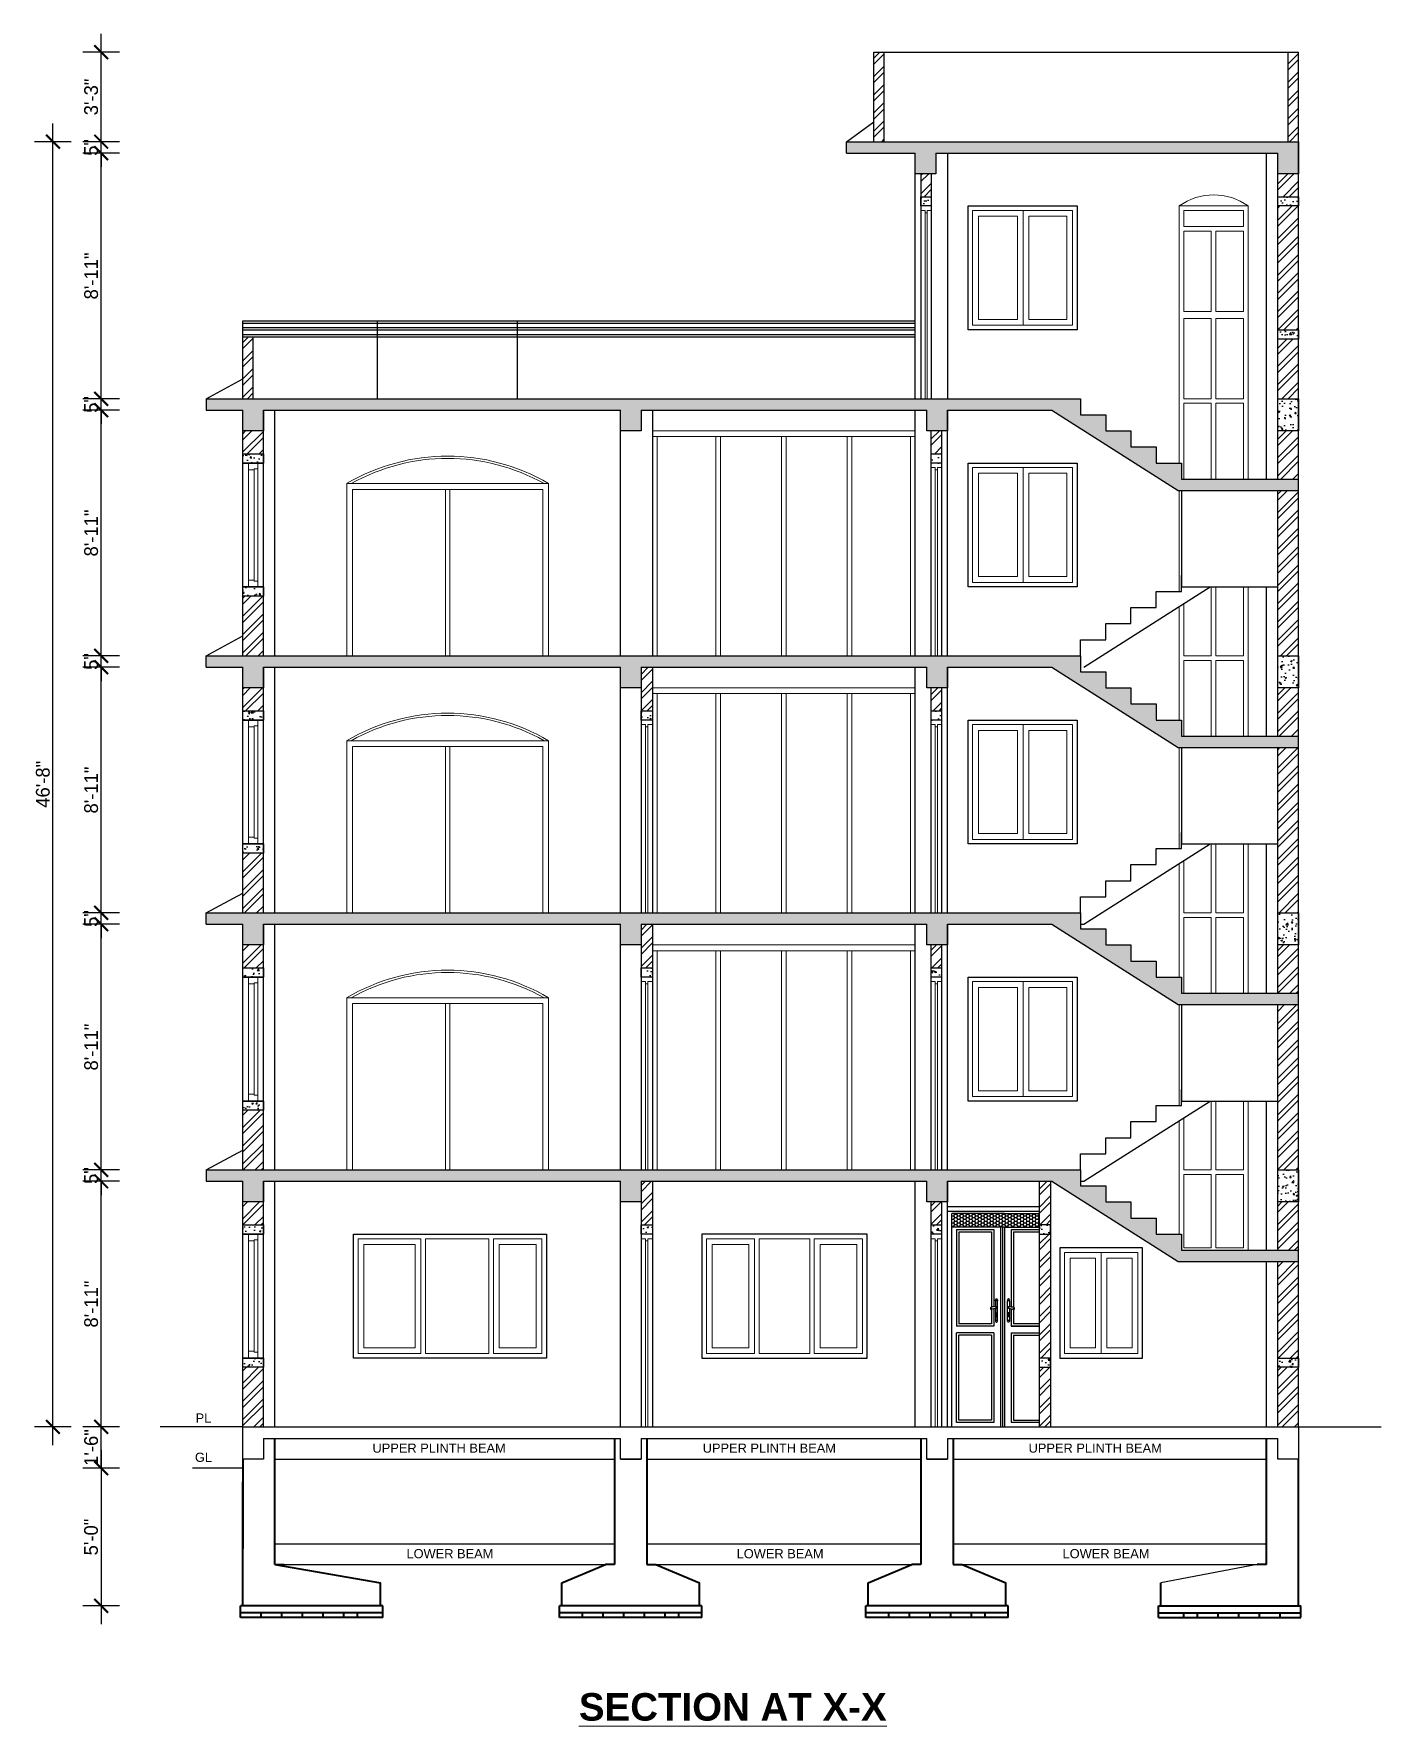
# Model space of a CAD drawing. Header units: inches. Extents: x 1397 to 20304, y -27267 to -746.
# Drawn here: x 18132 to 18719, y -21559 to -20821 of the extents above; entities that cross this region are included whole.
import ezdxf

# ---------------------------------------------------------------- set-up
doc = ezdxf.new("R2010")
doc.units = ezdxf.units.IN
doc.header["$LTSCALE"] = 17
doc.header["$MEASUREMENT"] = 0
doc.linetypes.add('ACAD_ISO02W100', pattern=[15, 12, -3])
for name, color, linetype, lineweight in [('25 BOT BAR', 12, 'Continuous', 25), ('DOOR & WIN', 1, 'Continuous', 25), ('ELEVATION', 7, 'Continuous', 25), ('furnitures', 45, 'Continuous', 9), ('OUTLINE', 1, 'Continuous', 25), ('TEXT', 231, 'Continuous', 20), ('WALL', 1, 'Continuous', 35), ('WINDOW FRAME', 161, 'Continuous', 20), ('WINDOW FRAME PLAN', 162, 'Continuous', 18)]:
    doc.layers.add(name, color=color, linetype=linetype, lineweight=lineweight)
doc.styles.add('ARCHITECTURE', font='stylu.ttf')
doc.dimstyles.new('8 SCALE', dxfattribs={"dimscale": 0, "dimtxt": 6, "dimasz": 6, "dimexe": 8, "dimexo": 8, "dimgap": 1.25, "dimtad": 1, "dimdec": 0, "dimzin": 3, "dimdsep": 46, "dimlunit": 4, "dimtxsty": 'ARCHITECTURE', "dimblk": 'ARCHTICK', "dimcen": 8, "dimdle": 8, "dimclrd": 5, "dimclre": 5, "dimclrt": 7, "dimadec": 0, "dimazin": 0, "dimtfac": 0.75, "dimtdec": 0, "dimtix": 1, "dimtmove": 2, "dimatfit": 3, "dimldrblk": 'ARCHTICK', "dimfxl": 8, "dimfxlon": 1, "dimtolj": 1, "dimtzin": 0, "dimlwd": -1, "dimlwe": -1, "dimarcsym": 0})
pattern_1 = [(50, (-1773.7966, 0), (7.1726018, -0.6275213), [0.75, -8.25]), (355, (-1773.7966, 0), (-1.3875133, 7.5219213), [0.6, -6.6]), (100.451444, (-1773.199, -0.052), (5.7850885, 6.8943999), [0.637402, -7.0114211]), (46.1842, (-1773.7966, 2), (10.6724133, -1.6551928), [1.125, -12.375]), (96.635635, (-1772.907, 1.862), (9.3466195, 9.741186), [0.9561034, -10.5171376]), (351.184164, (-1773.797, 2), (9.3466195, 9.741186), [0.9, -9.9]), (21, (-1772.7966, 1.5), (5.9690705, -4.0261889), [0.75, -8.25]), (326, (-1772.7966, 1.5), (2.4331533, 7.2515005), [0.6, -6.6]), (71.451445, (-1772.299, 1.1645), (8.4022238, 3.2253115), [0.6374019, -7.0114211]), (37.5, (-1773.7966, 0), (0.12159855, 3.32893854), [0, -6.52, 0, -6.7, 0, -6.625]), (7.5, (-1773.7966, 0), (2.63069537, 3.9441171), [0, -3.82, 0, -6.37, 0, -2.525]), (327.5, (-1776.0266, 0), (5.33822436, -0.22554872), [0, -2.5, 0, -7.8, 0, -10.35]), (317.5, (-1777.0266, 0), (5.8318617, 1.0010498), [0, -3.25, 0, -5.18, 0, -7.35])]
pattern_2 = [(45, (-1773.7966, 0), (-3.9774756, 3.9774756), []), (45, (-1771.145, 0), (-3.9774756, 3.9774756), [])]

msp = doc.modelspace()

# ---------------------------------------------------------------- texts
at = {"layer": 'DOOR & WIN', "char_height": 4, "attachment_point": 5}
for s, insert in [('{\\fArial TUR|b0|i0|c0|p34;\\C7;PL}', (18205.57, -21424.25)), ('{\\fArial TUR|b0|i0|c0|p34;\\C7;UPPER PLINTH BEAM}', (18308.25, -21437.38)), ('{\\fArial TUR|b0|i0|c0|p34;\\C7;UPPER PLINTH BEAM}', (18452.13, -21437.38)), ('{\\fArial TUR|b0|i0|c0|p34;\\C7;UPPER PLINTH BEAM}', (18594.12, -21437.38)), ('{\\fArial TUR|b0|i0|c0|p34;\\C7;GL}', (18205.57, -21441.38)), ('{\\fArial TUR|b0|i0|c0|p34;\\C7;LOWER BEAM}', (18312.96, -21483.38)), ('{\\fArial TUR|b0|i0|c0|p34;\\C7;LOWER BEAM}', (18456.83, -21483.38)), ('{\\fArial TUR|b0|i0|c0|p34;\\C7;LOWER BEAM}', (18598.83, -21483.38))]:
    msp.add_mtext(s, dxfattribs=dict(at, insert=insert))
at = {"layer": 'TEXT', "insert": (18436.21, -21544.11), "char_height": 12, "width": 396.2985, "attachment_point": 2}
msp.add_mtext('{\\fArial|b1|i0|c0|p34;\\LSECTION AT X-X}', dxfattribs=at)

# ---------------------------------------------------------------- blocks, each defined once
blk = doc.blocks.new('DSFFDFFD')
at = {"layer": 'ELEVATION', "linetype": 'Continuous'}
for p, q in [((-9566.27, -3437), (-9650.27, -3437)), ((-9650.27, -3437), (-9650.27, -3491)), ((-9566.27, -3491), (-9566.27, -3437)), ((-9650.27, -3491), (-9566.27, -3491))]:
    blk.add_line(p, q, dxfattribs=at)
at = {"layer": 'WINDOW FRAME'}
for p, q in [((-9627.27, -3439), (-9648.27, -3439)), ((-9648.27, -3439), (-9648.27, -3489)), ((-9629.77, -3441.5), (-9645.77, -3441.5)), ((-9645.77, -3441.5), (-9645.77, -3486.5)), ((-9629.77, -3486.5), (-9629.77, -3441.5)), ((-9627.27, -3439), (-9627.27, -3489)), ((-9597.57, -3439), (-9625.27, -3439)), ((-9625.27, -3439), (-9625.27, -3489)), ((-9597.57, -3489), (-9597.57, -3439)), ((-9574.57, -3439), (-9595.57, -3439)), ((-9595.57, -3489), (-9595.57, -3439)), ((-9595.57, -3439), (-9568.27, -3439)), ((-9595.57, -3489), (-9595.57, -3439)), ((-9593.07, -3441.5), (-9570.77, -3441.5)), ((-9593.07, -3486.5), (-9593.07, -3441.5)), ((-9570.77, -3441.5), (-9570.77, -3486.5)), ((-9568.27, -3489), (-9568.27, -3439)), ((-9568.27, -3439), (-9568.27, -3489)), ((-9645.77, -3486.5), (-9629.77, -3486.5)), ((-9570.77, -3486.5), (-9593.07, -3486.5)), ((-9648.27, -3489), (-9627.27, -3489)), ((-9625.27, -3489), (-9597.57, -3489)), ((-9595.57, -3489), (-9574.57, -3489)), ((-9568.27, -3489), (-9595.57, -3489))]:
    blk.add_line(p, q, dxfattribs=at)
blk = doc.blocks.new('_ArchTick')
at = {"color": 0, "linetype": 'ByBlock', "const_width": 0.15}
blk.add_lwpolyline([(-0.5, -0.5), (0.5, 0.5)], dxfattribs=at)
blk = doc.blocks.new('*D3120')
at = {"layer": 'Defpoints', "color": 0, "transparency": 16777216}
for p in [(18222.71, -21446.11), (18161.01, -21506.11), (18222.71, -21506.11)]:
    blk.add_point(p, dxfattribs=at)
at = {"layer": 'OUTLINE', "color": 5, "transparency": 16777216}
for p, q in [((18161.01, -21438.11), (18161.01, -21514.11)), ((18169.01, -21446.11), (18153.01, -21446.11)), ((18169.01, -21506.11), (18153.01, -21506.11))]:
    blk.add_line(p, q, dxfattribs=at)
at = {"layer": 'OUTLINE', "color": 5, "transparency": 16777216, "xscale": 6, "yscale": 6, "zscale": 6}
for p, rotation in [((18161.01, -21446.11), 90), ((18161.01, -21506.11), 270)]:
    blk.add_blockref('_ArchTick', p, dxfattribs=dict(at, rotation=rotation))
at = {"layer": 'OUTLINE', "color": 7, "transparency": 16777216, "insert": (18156.61, -21476.11), "char_height": 6, "attachment_point": 5, "rotation": 90, "style": 'ARCHITECTURE'}
blk.add_mtext('\\A1;5\'-0"', dxfattribs=at)
blk = doc.blocks.new('*D3121')
at = {"layer": 'Defpoints', "color": 0, "transparency": 16777216}
for p in [(18161.01, -21428.11), (18186.71, -21428.11), (18222.71, -21446.11)]:
    blk.add_point(p, dxfattribs=at)
at = {"layer": 'OUTLINE', "color": 5, "transparency": 16777216}
for p, q in [((18169.01, -21428.11), (18153.01, -21428.11)), ((18161.01, -21428.11), (18161.01, -21422.11)), ((18161.01, -21446.11), (18161.01, -21428.11)), ((18169.01, -21446.11), (18153.01, -21446.11)), ((18161.01, -21446.11), (18161.01, -21452.11))]:
    blk.add_line(p, q, dxfattribs=at)
at = {"layer": 'OUTLINE', "color": 5, "transparency": 16777216, "xscale": 6, "yscale": 6, "zscale": 6}
for p, rotation in [((18161.01, -21428.11), 270), ((18161.01, -21446.11), 90)]:
    blk.add_blockref('_ArchTick', p, dxfattribs=dict(at, rotation=rotation))
at = {"layer": 'OUTLINE', "color": 7, "transparency": 16777216, "insert": (18156.65, -21437.11), "char_height": 6, "attachment_point": 5, "rotation": 90, "style": 'ARCHITECTURE'}
blk.add_mtext('\\A1;1\'-6"', dxfattribs=at)
blk = doc.blocks.new('*D3122')
at = {"layer": 'Defpoints', "color": 0, "transparency": 16777216}
for p in [(18161.01, -21321.11), (18206.71, -21321.11), (18186.71, -21428.11)]:
    blk.add_point(p, dxfattribs=at)
at = {"layer": 'OUTLINE', "color": 5, "transparency": 16777216}
for p, q in [((18161.01, -21436.11), (18161.01, -21313.11)), ((18169.01, -21321.11), (18153.01, -21321.11)), ((18169.01, -21428.11), (18153.01, -21428.11))]:
    blk.add_line(p, q, dxfattribs=at)
at = {"layer": 'OUTLINE', "color": 5, "transparency": 16777216, "xscale": 6, "yscale": 6, "zscale": 6}
for p, rotation in [((18161.01, -21321.11), 90), ((18161.01, -21428.11), 270)]:
    blk.add_blockref('_ArchTick', p, dxfattribs=dict(at, rotation=rotation))
at = {"layer": 'OUTLINE', "color": 7, "transparency": 16777216, "insert": (18156.66, -21374.61), "char_height": 6, "attachment_point": 5, "rotation": 90, "style": 'ARCHITECTURE'}
blk.add_mtext('\\A1;8\'-11"', dxfattribs=at)
blk = doc.blocks.new('*D3123')
at = {"layer": 'Defpoints', "color": 0, "transparency": 16777216}
for p in [(18161.01, -21316.11), (18206.71, -21316.11), (18206.71, -21321.11)]:
    blk.add_point(p, dxfattribs=at)
at = {"layer": 'OUTLINE', "color": 5, "transparency": 16777216}
for p, q in [((18161.01, -21316.11), (18161.01, -21310.11)), ((18169.01, -21316.11), (18153.01, -21316.11)), ((18161.01, -21321.11), (18161.01, -21316.11)), ((18169.01, -21321.11), (18153.01, -21321.11)), ((18161.01, -21321.11), (18161.01, -21327.11))]:
    blk.add_line(p, q, dxfattribs=at)
at = {"layer": 'OUTLINE', "color": 5, "transparency": 16777216, "xscale": 6, "yscale": 6, "zscale": 6}
for p, rotation in [((18161.01, -21316.11), 270), ((18161.01, -21321.11), 90)]:
    blk.add_blockref('_ArchTick', p, dxfattribs=dict(at, rotation=rotation))
at = {"layer": 'OUTLINE', "color": 7, "transparency": 16777216, "insert": (18156.63, -21318.61), "char_height": 6, "attachment_point": 5, "rotation": 90, "style": 'ARCHITECTURE'}
blk.add_mtext('\\A1;5"', dxfattribs=at)
blk = doc.blocks.new('*D3124')
at = {"layer": 'Defpoints', "color": 0, "transparency": 16777216}
for p in [(18161.01, -21209.11), (18206.71, -21209.11), (18206.71, -21316.11)]:
    blk.add_point(p, dxfattribs=at)
at = {"layer": 'OUTLINE', "color": 5, "transparency": 16777216}
for p, q in [((18161.01, -21324.11), (18161.01, -21201.11)), ((18169.01, -21209.11), (18153.01, -21209.11)), ((18169.01, -21316.11), (18153.01, -21316.11))]:
    blk.add_line(p, q, dxfattribs=at)
at = {"layer": 'OUTLINE', "color": 5, "transparency": 16777216, "xscale": 6, "yscale": 6, "zscale": 6}
for p, rotation in [((18161.01, -21209.11), 90), ((18161.01, -21316.11), 270)]:
    blk.add_blockref('_ArchTick', p, dxfattribs=dict(at, rotation=rotation))
at = {"layer": 'OUTLINE', "color": 7, "transparency": 16777216, "insert": (18156.66, -21262.61), "char_height": 6, "attachment_point": 5, "rotation": 90, "style": 'ARCHITECTURE'}
blk.add_mtext('\\A1;8\'-11"', dxfattribs=at)
blk = doc.blocks.new('*D3125')
at = {"layer": 'Defpoints', "color": 0, "transparency": 16777216}
for p in [(18161.01, -21204.11), (18206.71, -21204.11), (18206.71, -21209.11)]:
    blk.add_point(p, dxfattribs=at)
at = {"layer": 'OUTLINE', "color": 5, "transparency": 16777216}
for p, q in [((18161.01, -21204.11), (18161.01, -21198.11)), ((18169.01, -21204.11), (18153.01, -21204.11)), ((18161.01, -21209.11), (18161.01, -21204.11)), ((18169.01, -21209.11), (18153.01, -21209.11)), ((18161.01, -21209.11), (18161.01, -21215.11))]:
    blk.add_line(p, q, dxfattribs=at)
at = {"layer": 'OUTLINE', "color": 5, "transparency": 16777216, "xscale": 6, "yscale": 6, "zscale": 6}
for p, rotation in [((18161.01, -21204.11), 270), ((18161.01, -21209.11), 90)]:
    blk.add_blockref('_ArchTick', p, dxfattribs=dict(at, rotation=rotation))
at = {"layer": 'OUTLINE', "color": 7, "transparency": 16777216, "insert": (18156.63, -21206.61), "char_height": 6, "attachment_point": 5, "rotation": 90, "style": 'ARCHITECTURE'}
blk.add_mtext('\\A1;5"', dxfattribs=at)
blk = doc.blocks.new('*D3126')
at = {"layer": 'Defpoints', "color": 0, "transparency": 16777216}
for p in [(18161.01, -21097.11), (18206.71, -21097.11), (18206.71, -21204.11)]:
    blk.add_point(p, dxfattribs=at)
at = {"layer": 'OUTLINE', "color": 5, "transparency": 16777216}
for p, q in [((18161.01, -21212.11), (18161.01, -21089.11)), ((18169.01, -21097.11), (18153.01, -21097.11)), ((18169.01, -21204.11), (18153.01, -21204.11))]:
    blk.add_line(p, q, dxfattribs=at)
at = {"layer": 'OUTLINE', "color": 5, "transparency": 16777216, "xscale": 6, "yscale": 6, "zscale": 6}
for p, rotation in [((18161.01, -21097.11), 90), ((18161.01, -21204.11), 270)]:
    blk.add_blockref('_ArchTick', p, dxfattribs=dict(at, rotation=rotation))
at = {"layer": 'OUTLINE', "color": 7, "transparency": 16777216, "insert": (18156.66, -21150.61), "char_height": 6, "attachment_point": 5, "rotation": 90, "style": 'ARCHITECTURE'}
blk.add_mtext('\\A1;8\'-11"', dxfattribs=at)
blk = doc.blocks.new('*D3127')
at = {"layer": 'Defpoints', "color": 0, "transparency": 16777216}
for p in [(18161.01, -21092.11), (18206.71, -21092.11), (18206.71, -21097.11)]:
    blk.add_point(p, dxfattribs=at)
at = {"layer": 'OUTLINE', "color": 5, "transparency": 16777216}
for p, q in [((18161.01, -21092.11), (18161.01, -21086.11)), ((18169.01, -21092.11), (18153.01, -21092.11)), ((18161.01, -21097.11), (18161.01, -21092.11)), ((18169.01, -21097.11), (18153.01, -21097.11)), ((18161.01, -21097.11), (18161.01, -21103.11))]:
    blk.add_line(p, q, dxfattribs=at)
at = {"layer": 'OUTLINE', "color": 5, "transparency": 16777216, "xscale": 6, "yscale": 6, "zscale": 6}
for p, rotation in [((18161.01, -21092.11), 270), ((18161.01, -21097.11), 90)]:
    blk.add_blockref('_ArchTick', p, dxfattribs=dict(at, rotation=rotation))
at = {"layer": 'OUTLINE', "color": 7, "transparency": 16777216, "insert": (18156.63, -21094.61), "char_height": 6, "attachment_point": 5, "rotation": 90, "style": 'ARCHITECTURE'}
blk.add_mtext('\\A1;5"', dxfattribs=at)
blk = doc.blocks.new('*D3128')
at = {"layer": 'Defpoints', "color": 0, "transparency": 16777216}
for p in [(18161.01, -20985.11), (18206.71, -20985.11), (18206.71, -21092.11)]:
    blk.add_point(p, dxfattribs=at)
at = {"layer": 'OUTLINE', "color": 5, "transparency": 16777216}
for p, q in [((18161.01, -21100.11), (18161.01, -20977.11)), ((18169.01, -20985.11), (18153.01, -20985.11)), ((18169.01, -21092.11), (18153.01, -21092.11))]:
    blk.add_line(p, q, dxfattribs=at)
at = {"layer": 'OUTLINE', "color": 5, "transparency": 16777216, "xscale": 6, "yscale": 6, "zscale": 6}
for p, rotation in [((18161.01, -20985.11), 90), ((18161.01, -21092.11), 270)]:
    blk.add_blockref('_ArchTick', p, dxfattribs=dict(at, rotation=rotation))
at = {"layer": 'OUTLINE', "color": 7, "transparency": 16777216, "insert": (18156.66, -21038.61), "char_height": 6, "attachment_point": 5, "rotation": 90, "style": 'ARCHITECTURE'}
blk.add_mtext('\\A1;8\'-11"', dxfattribs=at)
blk = doc.blocks.new('*D3129')
at = {"layer": 'Defpoints', "color": 0, "transparency": 16777216}
for p in [(18161.01, -20980.11), (18206.71, -20980.11), (18206.71, -20985.11)]:
    blk.add_point(p, dxfattribs=at)
at = {"layer": 'OUTLINE', "color": 5, "transparency": 16777216}
for p, q in [((18161.01, -20980.11), (18161.01, -20974.11)), ((18169.01, -20980.11), (18153.01, -20980.11)), ((18169.01, -20985.11), (18153.01, -20985.11)), ((18161.01, -20985.11), (18161.01, -20980.11)), ((18161.01, -20985.11), (18161.01, -20991.11))]:
    blk.add_line(p, q, dxfattribs=at)
at = {"layer": 'OUTLINE', "color": 5, "transparency": 16777216, "xscale": 6, "yscale": 6, "zscale": 6}
for p, rotation in [((18161.01, -20980.11), 270), ((18161.01, -20985.11), 90)]:
    blk.add_blockref('_ArchTick', p, dxfattribs=dict(at, rotation=rotation))
at = {"layer": 'OUTLINE', "color": 7, "transparency": 16777216, "insert": (18156.63, -20982.61), "char_height": 6, "attachment_point": 5, "rotation": 90, "style": 'ARCHITECTURE'}
blk.add_mtext('\\A1;5"', dxfattribs=at)
blk = doc.blocks.new('*D3130')
at = {"layer": 'Defpoints', "color": 0, "transparency": 16777216}
for p in [(18161.01, -20873.11), (18485.71, -20873.11), (18206.71, -20980.11)]:
    blk.add_point(p, dxfattribs=at)
at = {"layer": 'OUTLINE', "color": 5, "transparency": 16777216}
for p, q in [((18161.01, -20988.11), (18161.01, -20865.11)), ((18169.01, -20873.11), (18153.01, -20873.11)), ((18169.01, -20980.11), (18153.01, -20980.11))]:
    blk.add_line(p, q, dxfattribs=at)
at = {"layer": 'OUTLINE', "color": 5, "transparency": 16777216, "xscale": 6, "yscale": 6, "zscale": 6}
for p, rotation in [((18161.01, -20873.11), 90), ((18161.01, -20980.11), 270)]:
    blk.add_blockref('_ArchTick', p, dxfattribs=dict(at, rotation=rotation))
at = {"layer": 'OUTLINE', "color": 7, "transparency": 16777216, "insert": (18156.66, -20926.61), "char_height": 6, "attachment_point": 5, "rotation": 90, "style": 'ARCHITECTURE'}
blk.add_mtext('\\A1;8\'-11"', dxfattribs=at)
blk = doc.blocks.new('*D3131')
at = {"layer": 'Defpoints', "color": 0, "transparency": 16777216}
for p in [(18161.01, -20868.11), (18485.71, -20868.11), (18485.71, -20873.11)]:
    blk.add_point(p, dxfattribs=at)
at = {"layer": 'OUTLINE', "color": 5, "transparency": 16777216}
for p, q in [((18169.01, -20868.11), (18153.01, -20868.11)), ((18161.01, -20868.11), (18161.01, -20862.11)), ((18161.01, -20873.11), (18161.01, -20868.11)), ((18169.01, -20873.11), (18153.01, -20873.11)), ((18161.01, -20873.11), (18161.01, -20879.11))]:
    blk.add_line(p, q, dxfattribs=at)
at = {"layer": 'OUTLINE', "color": 5, "transparency": 16777216, "xscale": 6, "yscale": 6, "zscale": 6}
for p, rotation in [((18161.01, -20868.11), 270), ((18161.01, -20873.11), 90)]:
    blk.add_blockref('_ArchTick', p, dxfattribs=dict(at, rotation=rotation))
at = {"layer": 'OUTLINE', "color": 7, "transparency": 16777216, "insert": (18156.63, -20870.61), "char_height": 6, "attachment_point": 5, "rotation": 90, "style": 'ARCHITECTURE'}
blk.add_mtext('\\A1;5"', dxfattribs=at)
blk = doc.blocks.new('*D3132')
at = {"layer": 'Defpoints', "color": 0, "transparency": 16777216}
for p in [(18161.01, -20829.11), (18497.71, -20829.11), (18485.71, -20868.11)]:
    blk.add_point(p, dxfattribs=at)
at = {"layer": 'OUTLINE', "color": 5, "transparency": 16777216}
for p, q in [((18161.01, -20876.11), (18161.01, -20821.11)), ((18169.01, -20829.11), (18153.01, -20829.11)), ((18169.01, -20868.11), (18153.01, -20868.11))]:
    blk.add_line(p, q, dxfattribs=at)
at = {"layer": 'OUTLINE', "color": 5, "transparency": 16777216, "xscale": 6, "yscale": 6, "zscale": 6}
for p, rotation in [((18161.01, -20829.11), 90), ((18161.01, -20868.11), 270)]:
    blk.add_blockref('_ArchTick', p, dxfattribs=dict(at, rotation=rotation))
at = {"layer": 'OUTLINE', "color": 7, "transparency": 16777216, "insert": (18156.65, -20848.61), "char_height": 6, "attachment_point": 5, "rotation": 90, "style": 'ARCHITECTURE'}
blk.add_mtext('\\A1;3\'-3"', dxfattribs=at)
blk = doc.blocks.new('*D3133')
at = {"layer": 'Defpoints', "color": 0, "transparency": 16777216}
for p in [(18139.99, -20868.11), (18485.71, -20868.11), (18222.71, -21428.11)]:
    blk.add_point(p, dxfattribs=at)
at = {"layer": 'OUTLINE', "color": 5, "transparency": 16777216}
for p, q in [((18139.99, -21436.11), (18139.99, -20860.11)), ((18147.99, -20868.11), (18131.99, -20868.11)), ((18147.99, -21428.11), (18131.99, -21428.11))]:
    blk.add_line(p, q, dxfattribs=at)
at = {"layer": 'OUTLINE', "color": 5, "transparency": 16777216, "xscale": 6, "yscale": 6, "zscale": 6}
for p, rotation in [((18139.99, -20868.11), 90), ((18139.99, -21428.11), 270)]:
    blk.add_blockref('_ArchTick', p, dxfattribs=dict(at, rotation=rotation))
at = {"layer": 'OUTLINE', "color": 7, "transparency": 16777216, "insert": (18135.61, -21148.11), "char_height": 6, "attachment_point": 5, "rotation": 90, "style": 'ARCHITECTURE'}
blk.add_mtext('\\A1;46\'-8"', dxfattribs=at)

# ---------------------------------------------------------------- dimensions: what is measured, and where the dimension line sits
at = {"layer": 'OUTLINE'}
for base, p1, p2, picture, middle in [((18161.01, -20829.11), (18485.71, -20868.11), (18497.71, -20829.11), '*D3132', (18156.65, -20848.61)), ((18139.99, -20868.11), (18222.71, -21428.11), (18485.71, -20868.11), '*D3133', (18135.61, -21148.11)), ((18161.01, -20868.11), (18485.71, -20873.11), (18485.71, -20868.11), '*D3131', (18156.63, -20870.61)), ((18161.01, -20873.11), (18206.71, -20980.11), (18485.71, -20873.11), '*D3130', (18156.66, -20926.61)), ((18161.01, -20980.11), (18206.71, -20985.11), (18206.71, -20980.11), '*D3129', (18156.63, -20982.61)), ((18161.01, -20985.11), (18206.71, -21092.11), (18206.71, -20985.11), '*D3128', (18156.66, -21038.61)), ((18161.01, -21092.11), (18206.71, -21097.11), (18206.71, -21092.11), '*D3127', (18156.63, -21094.61)), ((18161.01, -21097.11), (18206.71, -21204.11), (18206.71, -21097.11), '*D3126', (18156.66, -21150.61)), ((18161.01, -21204.11), (18206.71, -21209.11), (18206.71, -21204.11), '*D3125', (18156.63, -21206.61)), ((18161.01, -21209.11), (18206.71, -21316.11), (18206.71, -21209.11), '*D3124', (18156.66, -21262.61)), ((18161.01, -21316.11), (18206.71, -21321.11), (18206.71, -21316.11), '*D3123', (18156.63, -21318.61)), ((18161.01, -21321.11), (18186.71, -21428.11), (18206.71, -21321.11), '*D3122', (18156.66, -21374.61)), ((18161.01, -21428.11), (18222.71, -21446.11), (18186.71, -21428.11), '*D3121', (18156.65, -21437.11)), ((18161.01, -21506.11), (18222.71, -21446.11), (18222.71, -21506.11), '*D3120', (18156.61, -21476.11))]:
    dim = msp.add_linear_dim(base=base, p1=p1, p2=p2, angle=90, dimstyle='8 SCALE', override={"dimscale": 1}, dxfattribs=at)
    dim.commit()
    dim.dimension.update_dxf_attribs({"geometry": picture, "text_midpoint": middle})

# ---------------------------------------------------------------- hatches: boundary and pattern name
at = {"layer": 'ELEVATION', "linetype": 'Continuous'}
h = msp.add_hatch(dxfattribs=at)
h.set_pattern_fill('HONEY', color=256, scale=7)
h.set_pattern_definition([(0, (4658.47865, -310.98335), (1.3125, 0.757772228), [0.875, -1.75]), (120, (4658.47865, -310.98335), (-1.3125, 0.757772228), [0.875, -1.75]), (60, (4658.47865, -310.98335), (3e-16, 1.515544457), [-1.75, 0.875])])
h.paths.add_polyline_path([(18569.71, -21341.09), (18569.71, -21335.09), (18531.6, -21335.09), (18531.6, -21341.09)])
at = {"layer": 'OUTLINE'}
h = msp.add_hatch(dxfattribs=at)
h.set_pattern_fill('ANSI32', color=8, scale=15)
h.set_pattern_definition(pattern_2)
h.paths.add_polyline_path([(18502.21, -20829.11), (18497.71, -20829.11), (18497.71, -20868.11), (18502.21, -20868.11)])
h = msp.add_hatch(dxfattribs=at)
h.set_pattern_fill('ANSI32', color=8, scale=15)
h.set_pattern_definition(pattern_2)
h.paths.add_polyline_path([(18682.71, -20829.11), (18678.21, -20829.11), (18678.21, -20868.11), (18682.71, -20868.11)])
at = {"layer": 'OUTLINE', "true_color": 0xf7abae}
h = msp.add_hatch(dxfattribs=at)
h.set_pattern_fill('AR-CONC', color=241)
h.set_pattern_definition(pattern_1)
h.paths.add_polyline_path([(18682.71, -20868.11), (18673.71, -20868.11), (18485.71, -20868.11), (18485.71, -20873.11), (18515.71, -20873.11), (18515.71, -20882.11), (18524.71, -20882.11), (18524.71, -20873.11), (18673.71, -20873.11), (18673.71, -20882.11), (18682.71, -20882.11)])
at = {"layer": 'OUTLINE'}
h = msp.add_hatch(dxfattribs=at)
h.set_pattern_fill('ANSI32', color=8, scale=15)
h.set_pattern_definition(pattern_2)
h.paths.add_polyline_path([(18522.71, -20882.11), (18518.21, -20882.11), (18518.21, -20892.11), (18522.71, -20892.11)])
h = msp.add_hatch(dxfattribs=at)
h.set_pattern_fill('ANSI32', color=8, scale=15)
h.set_pattern_definition(pattern_2)
h.paths.add_polyline_path([(18682.71, -20954.11), (18673.71, -20954.11), (18673.71, -20980.11), (18682.71, -20980.11)])
h.paths.add_polyline_path([(18682.71, -20896.11), (18673.71, -20896.11), (18673.71, -20950.11), (18682.71, -20950.11)])
h.paths.add_polyline_path([(18682.71, -20882.11), (18673.71, -20882.11), (18673.71, -20892.11), (18682.71, -20892.11)])
at = {"layer": 'OUTLINE', "true_color": 0xf7abae}
h = msp.add_hatch(dxfattribs=at)
h.set_pattern_fill('AR-CONC', color=241)
h.set_pattern_definition(pattern_1)
h.paths.add_polyline_path([(18522.71, -20892.11), (18518.21, -20892.11), (18518.21, -20896.11), (18522.71, -20896.11)])
h = msp.add_hatch(dxfattribs=at)
h.set_pattern_fill('AR-CONC', color=241)
h.set_pattern_definition(pattern_1)
h.paths.add_polyline_path([(18682.71, -20892.11), (18673.71, -20892.11), (18673.71, -20896.11), (18682.71, -20896.11)])
at = {"layer": 'OUTLINE'}
h = msp.add_hatch(dxfattribs=at)
h.set_pattern_fill('ANSI32', color=8, scale=15)
h.set_pattern_definition(pattern_2)
h.paths.add_polyline_path([(18227.21, -20953.11), (18222.71, -20953.11), (18222.71, -20980.11), (18227.21, -20980.11)])
at = {"layer": 'OUTLINE', "true_color": 0xf7abae}
h = msp.add_hatch(dxfattribs=at)
h.set_pattern_fill('AR-CONC', color=241)
h.set_pattern_definition(pattern_1)
h.paths.add_polyline_path([(18682.71, -20950.11), (18673.71, -20950.11), (18673.71, -20954.11), (18682.71, -20954.11)])
h = msp.add_hatch(dxfattribs=at)
h.set_pattern_fill('AR-CONC', color=241)
h.set_pattern_definition(pattern_1)
h.paths.add_polyline_path([(18396.23, -20985.11), (18520.71, -20985.11), (18520.71, -20994.11), (18529.71, -20994.11), (18529.71, -20985.11), (18575.26, -20985.11), (18630.26, -21020.11), (18682.71, -21020.11), (18682.71, -21015.11), (18631.71, -21015.11), (18631.71, -21008.11), (18620.71, -21008.11), (18620.71, -21001.11), (18609.71, -21001.11), (18609.71, -20994.11), (18598.71, -20994.11), (18598.71, -20987.11), (18587.71, -20987.11), (18587.71, -20980.11), (18206.71, -20980.11), (18206.71, -20985.11), (18222.71, -20985.11), (18222.71, -20994.11), (18231.71, -20994.11), (18231.71, -20985.11), (18387.23, -20985.11), (18387.23, -20994.11), (18396.23, -20994.11)])
h = msp.add_hatch(dxfattribs=at)
h.set_pattern_fill('AR-CONC', color=241)
h.set_pattern_definition(pattern_1)
h.paths.add_polyline_path([(18682.71, -20980.11), (18673.71, -20980.11), (18673.71, -20994.11), (18682.71, -20994.11)])
at = {"layer": 'OUTLINE'}
h = msp.add_hatch(dxfattribs=at)
h.set_pattern_fill('ANSI32', color=8, scale=15)
h.set_pattern_definition(pattern_2)
h.paths.add_polyline_path([(18231.71, -20994.11), (18222.71, -20994.11), (18222.71, -21004.11), (18231.71, -21004.11)])
h.paths.add_polyline_path([(18231.71, -21066.11), (18222.71, -21066.11), (18222.71, -21092.11), (18231.71, -21092.11)])
h = msp.add_hatch(dxfattribs=at)
h.set_pattern_fill('ANSI32', color=8, scale=15)
h.set_pattern_definition(pattern_2)
h.paths.add_polyline_path([(18527.21, -20994.11), (18522.71, -20994.11), (18522.71, -21004.11), (18527.21, -21004.11)])
h = msp.add_hatch(dxfattribs=at)
h.set_pattern_fill('ANSI32', color=8, scale=15)
h.set_pattern_definition(pattern_2)
h.paths.add_polyline_path([(18682.71, -21020.11), (18673.71, -21020.11), (18673.71, -21092.11), (18682.71, -21092.11)])
h.paths.add_polyline_path([(18682.71, -20994.11), (18673.71, -20994.11), (18673.71, -21015.11), (18682.71, -21015.11)])
at = {"layer": 'OUTLINE', "true_color": 0xf7abae}
h = msp.add_hatch(dxfattribs=at)
h.set_pattern_fill('AR-CONC', color=241)
h.set_pattern_definition(pattern_1)
h.paths.add_polyline_path([(18231.71, -21004.11), (18222.71, -21004.11), (18222.71, -21008.11), (18231.71, -21008.11)])
h = msp.add_hatch(dxfattribs=at)
h.set_pattern_fill('AR-CONC', color=241)
h.set_pattern_definition(pattern_1)
h.paths.add_polyline_path([(18527.21, -21004.11), (18522.71, -21004.11), (18522.71, -21008.11), (18527.21, -21008.11)])
h = msp.add_hatch(dxfattribs=at)
h.set_pattern_fill('AR-CONC', color=241)
h.set_pattern_definition(pattern_1)
h.paths.add_polyline_path([(18231.71, -21062.11), (18222.71, -21062.11), (18222.71, -21066.11), (18231.71, -21066.11)])
h = msp.add_hatch(dxfattribs=at)
h.set_pattern_fill('AR-CONC', color=241)
h.set_pattern_definition(pattern_1)
h.paths.add_polyline_path([(18231.71, -21097.11), (18387.23, -21097.11), (18387.23, -21106.11), (18396.23, -21106.11), (18396.23, -21097.11), (18520.71, -21097.11), (18520.71, -21106.11), (18529.71, -21106.11), (18529.71, -21097.11), (18575.26, -21097.11), (18630.26, -21132.11), (18682.71, -21132.11), (18682.71, -21127.11), (18631.71, -21127.11), (18631.71, -21120.11), (18620.71, -21120.11), (18620.71, -21113.11), (18609.71, -21113.11), (18609.71, -21106.11), (18598.71, -21106.11), (18598.71, -21099.11), (18587.71, -21099.11), (18587.71, -21092.11), (18206.71, -21092.11), (18206.71, -21097.11), (18222.71, -21097.11), (18222.71, -21106.11), (18231.71, -21106.11)])
h = msp.add_hatch(dxfattribs=at)
h.set_pattern_fill('AR-CONC', color=241)
h.set_pattern_definition(pattern_1)
h.paths.add_polyline_path([(18682.71, -21092.11), (18673.71, -21092.11), (18673.71, -21106.11), (18682.71, -21106.11)])
at = {"layer": 'OUTLINE'}
h = msp.add_hatch(dxfattribs=at)
h.set_pattern_fill('ANSI32', color=8, scale=15)
h.set_pattern_definition(pattern_2)
h.paths.add_polyline_path([(18401.23, -21097.11), (18396.23, -21097.11), (18396.23, -21106.11), (18396.23, -21116.11), (18401.23, -21116.11)])
h = msp.add_hatch(dxfattribs=at)
h.set_pattern_fill('ANSI32', color=8, scale=15)
h.set_pattern_definition(pattern_2)
h.paths.add_polyline_path([(18231.71, -21106.11), (18222.71, -21106.11), (18222.71, -21116.11), (18231.71, -21116.11)])
h.paths.add_polyline_path([(18231.71, -21178.11), (18222.71, -21178.11), (18222.71, -21204.11), (18231.71, -21204.11)])
h = msp.add_hatch(dxfattribs=at)
h.set_pattern_fill('ANSI32', color=8, scale=15)
h.set_pattern_definition(pattern_2)
h.paths.add_polyline_path([(18527.21, -21106.11), (18522.71, -21106.11), (18522.71, -21116.11), (18527.21, -21116.11)])
h = msp.add_hatch(dxfattribs=at)
h.set_pattern_fill('ANSI32', color=8, scale=15)
h.set_pattern_definition(pattern_2)
h.paths.add_polyline_path([(18682.71, -21132.11), (18673.71, -21132.11), (18673.71, -21204.11), (18682.71, -21204.11)])
h.paths.add_polyline_path([(18682.71, -21106.11), (18673.71, -21106.11), (18673.71, -21127.11), (18682.71, -21127.11)])
at = {"layer": 'OUTLINE', "true_color": 0xf7abae}
h = msp.add_hatch(dxfattribs=at)
h.set_pattern_fill('AR-CONC', color=241)
h.set_pattern_definition(pattern_1)
h.paths.add_polyline_path([(18231.71, -21116.11), (18222.71, -21116.11), (18222.71, -21120.11), (18231.71, -21120.11)])
h = msp.add_hatch(dxfattribs=at)
h.set_pattern_fill('AR-CONC', color=241)
h.set_pattern_definition(pattern_1)
h.paths.add_polyline_path([(18401.23, -21116.11), (18396.23, -21116.11), (18396.23, -21120.11), (18401.23, -21120.11)])
h = msp.add_hatch(dxfattribs=at)
h.set_pattern_fill('AR-CONC', color=241)
h.set_pattern_definition(pattern_1)
h.paths.add_polyline_path([(18527.21, -21116.11), (18522.71, -21116.11), (18522.71, -21120.11), (18527.21, -21120.11)])
h = msp.add_hatch(dxfattribs=at)
h.set_pattern_fill('AR-CONC', color=241)
h.set_pattern_definition(pattern_1)
h.paths.add_polyline_path([(18231.71, -21178.11), (18231.71, -21174.11), (18222.71, -21174.11), (18222.71, -21178.11)])
h = msp.add_hatch(dxfattribs=at)
h.set_pattern_fill('AR-CONC', color=241)
h.set_pattern_definition(pattern_1)
h.paths.add_polyline_path([(18396.23, -21209.11), (18520.71, -21209.11), (18520.71, -21218.11), (18529.71, -21218.11), (18529.71, -21209.11), (18575.26, -21209.11), (18630.26, -21244.11), (18682.71, -21244.11), (18682.71, -21239.11), (18631.71, -21239.11), (18631.71, -21232.11), (18620.71, -21232.11), (18620.71, -21225.11), (18609.71, -21225.11), (18609.71, -21218.11), (18598.71, -21218.11), (18598.71, -21211.11), (18587.71, -21211.11), (18587.71, -21204.11), (18206.71, -21204.11), (18206.71, -21209.11), (18222.71, -21209.11), (18222.71, -21218.11), (18231.71, -21218.11), (18231.71, -21209.11), (18387.23, -21209.11), (18387.23, -21218.11), (18396.23, -21218.11)])
h = msp.add_hatch(dxfattribs=at)
h.set_pattern_fill('AR-CONC', color=241)
h.set_pattern_definition(pattern_1)
h.paths.add_polyline_path([(18682.71, -21204.11), (18673.71, -21204.11), (18673.71, -21218.11), (18682.71, -21218.11)])
at = {"layer": 'OUTLINE'}
h = msp.add_hatch(dxfattribs=at)
h.set_pattern_fill('ANSI32', color=8, scale=15)
h.set_pattern_definition(pattern_2)
h.paths.add_polyline_path([(18401.23, -21209.11), (18396.23, -21209.11), (18396.23, -21218.11), (18396.23, -21228.11), (18401.23, -21228.11)])
h = msp.add_hatch(dxfattribs=at)
h.set_pattern_fill('ANSI32', color=8, scale=15)
h.set_pattern_definition(pattern_2)
h.paths.add_polyline_path([(18231.71, -21218.11), (18222.71, -21218.11), (18222.71, -21228.11), (18231.71, -21228.11)])
h.paths.add_polyline_path([(18231.71, -21290.11), (18222.71, -21290.11), (18222.71, -21316.11), (18231.71, -21316.11)])
h = msp.add_hatch(dxfattribs=at)
h.set_pattern_fill('ANSI32', color=8, scale=15)
h.set_pattern_definition(pattern_2)
h.paths.add_polyline_path([(18527.21, -21218.11), (18522.71, -21218.11), (18522.71, -21228.11), (18527.21, -21228.11)])
h = msp.add_hatch(dxfattribs=at)
h.set_pattern_fill('ANSI32', color=8, scale=15)
h.set_pattern_definition(pattern_2)
h.paths.add_polyline_path([(18682.71, -21244.11), (18673.71, -21244.11), (18673.71, -21316.11), (18682.71, -21316.11)])
h.paths.add_polyline_path([(18682.71, -21218.11), (18673.71, -21218.11), (18673.71, -21239.11), (18682.71, -21239.11)])
at = {"layer": 'OUTLINE', "true_color": 0xf7abae}
h = msp.add_hatch(dxfattribs=at)
h.set_pattern_fill('AR-CONC', color=241)
h.set_pattern_definition(pattern_1)
h.paths.add_polyline_path([(18231.71, -21228.11), (18222.71, -21228.11), (18222.71, -21232.11), (18231.71, -21232.11)])
h = msp.add_hatch(dxfattribs=at)
h.set_pattern_fill('AR-CONC', color=241)
h.set_pattern_definition(pattern_1)
h.paths.add_polyline_path([(18401.23, -21228.11), (18396.23, -21228.11), (18396.23, -21232.11), (18401.23, -21232.11)])
h = msp.add_hatch(dxfattribs=at)
h.set_pattern_fill('AR-CONC', color=241)
h.set_pattern_definition(pattern_1)
h.paths.add_polyline_path([(18527.21, -21228.11), (18522.71, -21228.11), (18522.71, -21232.11), (18527.21, -21232.11)])
h = msp.add_hatch(dxfattribs=at)
h.set_pattern_fill('AR-CONC', color=241)
h.set_pattern_definition(pattern_1)
h.paths.add_polyline_path([(18231.71, -21286.11), (18222.71, -21286.11), (18222.71, -21290.11), (18231.71, -21290.11)])
h = msp.add_hatch(dxfattribs=at)
h.set_pattern_fill('AR-CONC', color=241)
h.set_pattern_definition(pattern_1)
h.paths.add_polyline_path([(18598.71, -21323.11), (18587.71, -21323.11), (18587.71, -21316.11), (18206.71, -21316.11), (18206.71, -21321.11), (18222.71, -21321.11), (18222.71, -21330.11), (18231.71, -21330.11), (18231.71, -21321.11), (18387.23, -21321.11), (18387.23, -21330.11), (18396.23, -21330.11), (18396.23, -21321.11), (18520.71, -21321.11), (18520.71, -21330.11), (18529.71, -21330.11), (18529.71, -21321.11), (18575.26, -21321.11), (18630.26, -21356.11), (18682.71, -21356.11), (18682.71, -21351.11), (18631.71, -21351.11), (18631.71, -21344.11), (18620.71, -21344.11), (18620.71, -21337.11), (18609.71, -21337.11), (18609.71, -21330.11), (18598.71, -21330.11)])
h = msp.add_hatch(dxfattribs=at)
h.set_pattern_fill('AR-CONC', color=241)
h.set_pattern_definition(pattern_1)
h.paths.add_polyline_path([(18682.71, -21330.11), (18682.71, -21316.11), (18673.71, -21316.11), (18673.71, -21330.11)])
at = {"layer": 'OUTLINE'}
h = msp.add_hatch(dxfattribs=at)
h.set_pattern_fill('ANSI32', color=8, scale=15)
h.set_pattern_definition(pattern_2)
h.paths.add_polyline_path([(18401.23, -21321.11), (18396.23, -21321.11), (18396.23, -21330.11), (18396.23, -21340.11), (18401.23, -21340.11)])
h = msp.add_hatch(dxfattribs=at)
h.set_pattern_fill('ANSI32', color=8, scale=15)
h.set_pattern_definition(pattern_2)
h.paths.add_polyline_path([(18569.71, -21340.11), (18574.71, -21340.11), (18574.71, -21321.11), (18569.71, -21321.11)])
h.paths.add_polyline_path([(18574.71, -21344.11), (18569.71, -21344.11), (18569.71, -21398.11), (18574.71, -21398.11)])
h.paths.add_polyline_path([(18574.71, -21402.11), (18569.71, -21402.11), (18569.71, -21428.11), (18574.71, -21428.11)])
h = msp.add_hatch(dxfattribs=at)
h.set_pattern_fill('ANSI32', color=8, scale=15)
h.set_pattern_definition(pattern_2)
h.paths.add_polyline_path([(18231.71, -21402.11), (18222.71, -21402.11), (18222.71, -21428.11), (18231.71, -21428.11)])
h.paths.add_polyline_path([(18222.71, -21340.11), (18231.71, -21340.11), (18231.71, -21330.11), (18222.71, -21330.11)])
h = msp.add_hatch(dxfattribs=at)
h.set_pattern_fill('ANSI32', color=8, scale=15)
h.set_pattern_definition(pattern_2)
h.paths.add_polyline_path([(18527.21, -21330.11), (18522.71, -21330.11), (18522.71, -21340.11), (18527.21, -21340.11)])
h = msp.add_hatch(dxfattribs=at)
h.set_pattern_fill('ANSI32', color=8, scale=15)
h.set_pattern_definition(pattern_2)
h.paths.add_polyline_path([(18682.71, -21356.11), (18673.71, -21356.11), (18673.71, -21398.11), (18682.71, -21398.11)])
h.paths.add_polyline_path([(18682.71, -21402.11), (18673.71, -21402.11), (18673.71, -21428.11), (18682.71, -21428.11)])
h.paths.add_polyline_path([(18673.71, -21351.11), (18682.71, -21351.11), (18682.71, -21330.11), (18673.71, -21330.11)])
at = {"layer": 'OUTLINE', "true_color": 0xf7abae}
h = msp.add_hatch(dxfattribs=at)
h.set_pattern_fill('AR-CONC', color=241)
h.set_pattern_definition(pattern_1)
h.paths.add_polyline_path([(18231.71, -21340.11), (18222.71, -21340.11), (18222.71, -21344.11), (18231.71, -21344.11)])
h = msp.add_hatch(dxfattribs=at)
h.set_pattern_fill('AR-CONC', color=241)
h.set_pattern_definition(pattern_1)
h.paths.add_polyline_path([(18401.23, -21340.11), (18396.23, -21340.11), (18396.23, -21344.11), (18401.23, -21344.11)])
h = msp.add_hatch(dxfattribs=at)
h.set_pattern_fill('AR-CONC', color=241)
h.set_pattern_definition(pattern_1)
h.paths.add_polyline_path([(18527.21, -21340.11), (18522.71, -21340.11), (18522.71, -21344.11), (18527.21, -21344.11)])
h = msp.add_hatch(dxfattribs=at)
h.set_pattern_fill('AR-CONC', color=241)
h.set_pattern_definition(pattern_1)
h.paths.add_polyline_path([(18574.71, -21340.11), (18569.71, -21340.11), (18569.71, -21344.11), (18574.71, -21344.11)])
h = msp.add_hatch(dxfattribs=at)
h.set_pattern_fill('AR-CONC', color=241)
h.set_pattern_definition(pattern_1)
h.paths.add_polyline_path([(18231.71, -21398.11), (18222.71, -21398.11), (18222.71, -21402.11), (18231.71, -21402.11)])
h = msp.add_hatch(dxfattribs=at)
h.set_pattern_fill('AR-CONC', color=241)
h.set_pattern_definition(pattern_1)
h.paths.add_polyline_path([(18574.71, -21398.11), (18569.71, -21398.11), (18569.71, -21402.11), (18574.71, -21402.11)])
h = msp.add_hatch(dxfattribs=at)
h.set_pattern_fill('AR-CONC', color=241)
h.set_pattern_definition(pattern_1)
h.paths.add_polyline_path([(18682.71, -21398.11), (18673.71, -21398.11), (18673.71, -21402.11), (18682.71, -21402.11)])

# ---------------------------------------------------------------- linework, layer by layer
at = {"layer": '25 BOT BAR'}
for p, q in [((18497.71, -20829.11), (18682.71, -20829.11)), ((18497.71, -20868.11), (18497.71, -20829.11)), ((18502.21, -20868.11), (18502.21, -20829.11)), ((18678.21, -20868.11), (18678.21, -20829.11)), ((18682.71, -20868.11), (18682.71, -20829.11)), ((18485.71, -20868.11), (18497.71, -20859.49)), ((18485.71, -20868.11), (18682.71, -20868.11)), ((18485.71, -20873.11), (18485.71, -20868.11)), ((18682.71, -20980.11), (18682.71, -20868.11)), ((18485.71, -20873.11), (18515.71, -20873.11)), ((18515.71, -20980.11), (18515.71, -20873.11)), ((18524.71, -20873.11), (18673.71, -20873.11)), ((18529.71, -20873.11), (18529.71, -20980.11)), ((18668.71, -21015.11), (18668.71, -20873.11)), ((18673.71, -21015.11), (18673.71, -20873.11)), ((18518.21, -20882.11), (18518.21, -20980.11)), ((18522.71, -20882.11), (18522.71, -20980.11)), ((18222.71, -20946.11), (18515.71, -20946.11)), ((18222.71, -20980.11), (18222.71, -20946.11)), ((18222.71, -20947.11), (18515.71, -20947.11)), ((18222.71, -20949.11), (18515.71, -20949.11)), ((18281.47, -20980.11), (18281.47, -20946.11)), ((18342.47, -20980.11), (18342.47, -20946.11)), ((18222.71, -20950.11), (18515.71, -20950.11)), ((18222.71, -20952.11), (18515.71, -20952.11)), ((18222.71, -20953.11), (18515.71, -20953.11)), ((18227.21, -20980.11), (18227.21, -20953.11)), ((18206.71, -20980.11), (18222.71, -20971.49)), ((18206.71, -20980.11), (18587.71, -20980.11)), ((18206.71, -20980.11), (18206.71, -20985.11)), ((18206.71, -20985.11), (18222.71, -20985.11)), ((18222.71, -21092.11), (18222.71, -20985.11)), ((18231.71, -21092.11), (18231.71, -20985.11)), ((18231.71, -20985.11), (18387.23, -20985.11)), ((18236.71, -21092.11), (18236.71, -20985.11)), ((18387.23, -21092.11), (18387.23, -20985.11)), ((18396.23, -20985.11), (18520.71, -20985.11)), ((18401.23, -20985.11), (18401.23, -21092.11)), ((18515.71, -21092.11), (18515.71, -20985.11)), ((18529.71, -21092.11), (18529.71, -20985.11)), ((18529.71, -20985.11), (18575.26, -20985.11)), ((18575.26, -20985.11), (18630.26, -21020.11)), ((18587.71, -20980.11), (18587.71, -20987.11)), ((18682.71, -21092.11), (18682.71, -20980.11)), ((18587.71, -20987.11), (18598.71, -20987.11)), ((18598.71, -20987.11), (18598.71, -20994.11)), ((18522.71, -21092.11), (18522.71, -20994.11)), ((18527.21, -20994.11), (18527.21, -21092.11)), ((18598.71, -20994.11), (18609.71, -20994.11)), ((18609.71, -20994.11), (18609.71, -21001.11)), ((18609.71, -21001.11), (18620.71, -21001.11)), ((18620.71, -21001.11), (18620.71, -21008.11)), ((18222.71, -21008.11), (18231.71, -21008.11)), ((18620.71, -21008.11), (18631.71, -21008.11)), ((18631.71, -21008.11), (18631.71, -21015.11)), ((18631.71, -21015.11), (18682.71, -21015.11)), ((18630.26, -21020.11), (18682.71, -21020.11)), ((18631.71, -21020.11), (18631.71, -21062.11)), ((18673.71, -21092.11), (18673.71, -21020.11)), ((18631.71, -21064.11), (18631.71, -21057.11)), ((18231.71, -21062.11), (18222.71, -21062.11)), ((18589.17, -21097.11), (18644.17, -21062.11)), ((18620.71, -21071.11), (18620.71, -21064.11)), ((18620.71, -21064.11), (18631.71, -21064.11)), ((18631.71, -21062.11), (18673.71, -21062.11)), ((18668.71, -21127.11), (18668.71, -21062.11)), ((18609.71, -21078.11), (18609.71, -21071.11)), ((18609.71, -21071.11), (18620.71, -21071.11)), ((18598.71, -21085.11), (18598.71, -21078.11)), ((18598.71, -21078.11), (18609.71, -21078.11)), ((18206.71, -21092.11), (18222.71, -21083.49)), ((18206.71, -21092.11), (18222.71, -21083.49)), ((18587.71, -21092.11), (18587.71, -21085.11)), ((18587.71, -21085.11), (18598.71, -21085.11)), ((18206.71, -21092.11), (18587.71, -21092.11)), ((18206.71, -21097.11), (18206.71, -21092.11)), ((18587.71, -21092.11), (18587.71, -21099.11)), ((18682.71, -21204.11), (18682.71, -21092.11)), ((18206.71, -21097.11), (18222.71, -21097.11)), ((18222.71, -21204.11), (18222.71, -21097.11)), ((18231.71, -21204.11), (18231.71, -21097.11)), ((18231.71, -21097.11), (18387.23, -21097.11)), ((18236.71, -21204.11), (18236.71, -21097.11)), ((18387.23, -21204.11), (18387.23, -21097.11)), ((18396.23, -21097.11), (18396.23, -21204.11)), ((18396.23, -21097.11), (18520.71, -21097.11)), ((18401.23, -21097.11), (18401.23, -21204.11)), ((18515.71, -21204.11), (18515.71, -21097.11)), ((18529.71, -21204.11), (18529.71, -21097.11)), ((18529.71, -21097.11), (18575.26, -21097.11)), ((18575.26, -21097.11), (18630.26, -21132.11)), ((18587.71, -21099.11), (18598.71, -21099.11)), ((18598.71, -21099.11), (18598.71, -21106.11)), ((18673.71, -21127.11), (18673.71, -21097.11)), ((18522.71, -21204.11), (18522.71, -21106.11)), ((18527.21, -21106.11), (18527.21, -21204.11)), ((18598.71, -21106.11), (18609.71, -21106.11)), ((18609.71, -21106.11), (18609.71, -21113.11)), ((18609.71, -21113.11), (18620.71, -21113.11)), ((18620.71, -21113.11), (18620.71, -21120.11)), ((18222.71, -21120.11), (18231.71, -21120.11)), ((18620.71, -21120.11), (18631.71, -21120.11)), ((18631.71, -21120.11), (18631.71, -21127.11)), ((18630.26, -21132.11), (18682.71, -21132.11)), ((18631.71, -21127.11), (18682.71, -21127.11)), ((18631.71, -21132.11), (18631.71, -21174.11)), ((18673.71, -21204.11), (18673.71, -21132.11)), ((18631.71, -21176.11), (18631.71, -21169.11)), ((18231.71, -21174.11), (18222.71, -21174.11)), ((18589.17, -21209.11), (18644.17, -21174.11)), ((18620.71, -21183.11), (18620.71, -21176.11)), ((18620.71, -21176.11), (18631.71, -21176.11)), ((18631.71, -21174.11), (18673.71, -21174.11)), ((18668.71, -21239.11), (18668.71, -21174.11)), ((18609.71, -21190.11), (18609.71, -21183.11)), ((18609.71, -21183.11), (18620.71, -21183.11)), ((18598.71, -21197.11), (18598.71, -21190.11)), ((18598.71, -21190.11), (18609.71, -21190.11)), ((18206.71, -21204.11), (18222.71, -21195.49)), ((18587.71, -21204.11), (18587.71, -21197.11)), ((18587.71, -21197.11), (18598.71, -21197.11)), ((18206.71, -21204.11), (18587.71, -21204.11)), ((18206.71, -21209.11), (18206.71, -21204.11)), ((18587.71, -21204.11), (18587.71, -21211.11)), ((18682.71, -21316.11), (18682.71, -21204.11)), ((18206.71, -21209.11), (18222.71, -21209.11)), ((18222.71, -21316.11), (18222.71, -21209.11)), ((18231.71, -21316.11), (18231.71, -21209.11)), ((18231.71, -21209.11), (18387.23, -21209.11)), ((18236.71, -21316.11), (18236.71, -21209.11)), ((18387.23, -21316.11), (18387.23, -21209.11)), ((18396.23, -21209.11), (18396.23, -21316.11)), ((18396.23, -21209.11), (18520.71, -21209.11)), ((18401.23, -21209.11), (18401.23, -21316.11)), ((18515.71, -21316.11), (18515.71, -21209.11)), ((18529.71, -21316.11), (18529.71, -21209.11)), ((18529.71, -21209.11), (18575.26, -21209.11)), ((18575.26, -21209.11), (18630.26, -21244.11)), ((18587.71, -21209.11), (18589.17, -21209.11)), ((18587.71, -21211.11), (18598.71, -21211.11)), ((18598.71, -21211.11), (18598.71, -21218.11)), ((18673.71, -21239.11), (18673.71, -21209.11)), ((18522.71, -21316.11), (18522.71, -21218.11)), ((18527.21, -21218.11), (18527.21, -21316.11)), ((18598.71, -21218.11), (18609.71, -21218.11)), ((18609.71, -21218.11), (18609.71, -21225.11)), ((18609.71, -21225.11), (18620.71, -21225.11)), ((18620.71, -21225.11), (18620.71, -21232.11)), ((18222.71, -21232.11), (18231.71, -21232.11)), ((18620.71, -21232.11), (18631.71, -21232.11)), ((18631.71, -21232.11), (18631.71, -21239.11)), ((18630.26, -21244.11), (18682.71, -21244.11)), ((18631.71, -21239.11), (18682.71, -21239.11)), ((18631.71, -21244.11), (18631.71, -21286.11)), ((18673.71, -21316.11), (18673.71, -21244.11)), ((18631.71, -21288.11), (18631.71, -21281.11)), ((18231.71, -21286.11), (18222.71, -21286.11)), ((18589.17, -21321.11), (18644.17, -21286.11)), ((18620.71, -21295.11), (18620.71, -21288.11)), ((18620.71, -21288.11), (18631.71, -21288.11)), ((18631.71, -21286.11), (18673.71, -21286.11)), ((18668.71, -21351.11), (18668.71, -21286.11)), ((18609.71, -21302.11), (18609.71, -21295.11)), ((18609.71, -21295.11), (18620.71, -21295.11)), ((18598.71, -21309.11), (18598.71, -21302.11)), ((18598.71, -21302.11), (18609.71, -21302.11)), ((18206.71, -21316.11), (18222.71, -21307.49)), ((18587.71, -21316.11), (18587.71, -21309.11)), ((18587.71, -21309.11), (18598.71, -21309.11)), ((18206.71, -21316.11), (18587.71, -21316.11)), ((18206.71, -21316.11), (18206.71, -21321.11)), ((18587.71, -21316.11), (18587.71, -21323.11)), ((18682.71, -21428.11), (18682.71, -21316.11)), ((18206.71, -21321.11), (18222.71, -21321.11)), ((18222.71, -21428.11), (18222.71, -21321.11)), ((18231.71, -21428.11), (18231.71, -21321.11)), ((18231.71, -21321.11), (18387.23, -21321.11)), ((18236.71, -21428.11), (18236.71, -21321.11)), ((18387.23, -21428.11), (18387.23, -21321.11)), ((18396.23, -21321.11), (18396.23, -21428.11)), ((18396.23, -21321.11), (18520.71, -21321.11)), ((18401.23, -21321.11), (18401.23, -21428.11)), ((18515.71, -21428.11), (18515.71, -21321.11)), ((18529.71, -21428.11), (18529.71, -21321.11)), ((18529.71, -21321.11), (18575.26, -21321.11)), ((18569.71, -21321.11), (18569.71, -21428.11)), ((18574.71, -21321.11), (18574.71, -21428.11)), ((18575.26, -21321.11), (18630.26, -21356.11)), ((18587.71, -21321.11), (18589.17, -21321.11)), ((18587.71, -21323.11), (18598.71, -21323.11)), ((18598.71, -21323.11), (18598.71, -21330.11)), ((18673.71, -21351.11), (18673.71, -21321.11)), ((18522.71, -21428.11), (18522.71, -21330.11)), ((18527.21, -21330.11), (18527.21, -21428.11)), ((18598.71, -21330.11), (18609.71, -21330.11)), ((18609.71, -21330.11), (18609.71, -21337.11)), ((18609.71, -21337.11), (18620.71, -21337.11)), ((18620.71, -21337.11), (18620.71, -21344.11)), ((18222.71, -21344.11), (18231.71, -21344.11)), ((18620.71, -21344.11), (18631.71, -21344.11)), ((18631.71, -21344.11), (18631.71, -21351.11)), ((18631.71, -21351.11), (18682.71, -21351.11)), ((18630.26, -21356.11), (18682.71, -21356.11)), ((18668.71, -21428.11), (18668.71, -21356.11)), ((18673.71, -21428.11), (18673.71, -21356.11)), ((18231.71, -21398.11), (18222.71, -21398.11)), ((18222.71, -21428.11), (18186.71, -21428.11)), ((18222.71, -21428.11), (18682.71, -21428.11)), ((18682.71, -21428.11), (18718.71, -21428.11)), ((18231.71, -21433.11), (18387.23, -21433.11)), ((18396.23, -21433.11), (18520.71, -21433.11)), ((18529.71, -21433.11), (18673.71, -21433.11))]:
    msp.add_line(p, q, dxfattribs=at)
for points in [[(18673.71, -20868.11), (18682.71, -20868.11), (18682.71, -20882.11), (18673.71, -20882.11), (18673.71, -20873.11)], [(18524.71, -20873.11), (18524.71, -20882.11), (18515.71, -20882.11), (18515.71, -20873.11)], [(18231.71, -20985.11), (18231.71, -20994.11), (18222.71, -20994.11), (18222.71, -20985.11)], [(18396.23, -20985.11), (18396.23, -20994.11), (18387.23, -20994.11), (18387.23, -20985.11)], [(18529.71, -20985.11), (18529.71, -20994.11), (18520.71, -20994.11), (18520.71, -20985.11)], [(18231.71, -21097.11), (18231.71, -21106.11), (18222.71, -21106.11), (18222.71, -21097.11)], [(18396.23, -21097.11), (18396.23, -21106.11), (18387.23, -21106.11), (18387.23, -21097.11)], [(18529.71, -21097.11), (18529.71, -21106.11), (18520.71, -21106.11), (18520.71, -21097.11)], [(18231.71, -21209.11), (18231.71, -21218.11), (18222.71, -21218.11), (18222.71, -21209.11)], [(18396.23, -21209.11), (18396.23, -21218.11), (18387.23, -21218.11), (18387.23, -21209.11)], [(18529.71, -21209.11), (18529.71, -21218.11), (18520.71, -21218.11), (18520.71, -21209.11)], [(18387.23, -21316.11), (18387.23, -21316.11), (18396.23, -21316.11)], [(18231.71, -21321.11), (18231.71, -21330.11), (18222.71, -21330.11), (18222.71, -21321.11)], [(18396.23, -21321.11), (18396.23, -21330.11), (18387.23, -21330.11), (18387.23, -21321.11)], [(18529.71, -21321.11), (18529.71, -21330.11), (18520.71, -21330.11), (18520.71, -21321.11)], [(18231.71, -21433.11), (18231.71, -21442.11), (18222.71, -21442.11), (18222.71, -21428.11)], [(18673.71, -21428.11), (18682.71, -21428.11), (18682.71, -21442.11), (18673.71, -21442.11), (18673.71, -21433.11)], [(18396.23, -21433.11), (18396.23, -21442.11), (18387.23, -21442.11), (18387.23, -21433.11)], [(18529.71, -21433.11), (18529.71, -21442.11), (18520.71, -21442.11), (18520.71, -21433.11)]]:
    msp.add_lwpolyline(points, dxfattribs=at)
for points in [[(18518.21, -20892.11), (18522.71, -20892.11), (18522.71, -20896.11), (18518.21, -20896.11)], [(18673.71, -20892.11), (18682.71, -20892.11), (18682.71, -20896.11), (18673.71, -20896.11)], [(18673.71, -20950.11), (18682.71, -20950.11), (18682.71, -20954.11), (18673.71, -20954.11)], [(18673.71, -20980.11), (18682.71, -20980.11), (18682.71, -20994.11), (18673.71, -20994.11)], [(18222.71, -21004.11), (18231.71, -21004.11), (18231.71, -21008.11), (18222.71, -21008.11)], [(18522.71, -21004.11), (18527.21, -21004.11), (18527.21, -21008.11), (18522.71, -21008.11)], [(18222.71, -21062.11), (18231.71, -21062.11), (18231.71, -21066.11), (18222.71, -21066.11)], [(18673.71, -21092.11), (18682.71, -21092.11), (18682.71, -21106.11), (18673.71, -21106.11)], [(18222.71, -21116.11), (18231.71, -21116.11), (18231.71, -21120.11), (18222.71, -21120.11)], [(18396.23, -21116.11), (18401.23, -21116.11), (18401.23, -21120.11), (18396.23, -21120.11)], [(18522.71, -21116.11), (18527.21, -21116.11), (18527.21, -21120.11), (18522.71, -21120.11)], [(18222.71, -21174.11), (18231.71, -21174.11), (18231.71, -21178.11), (18222.71, -21178.11)], [(18673.71, -21204.11), (18682.71, -21204.11), (18682.71, -21218.11), (18673.71, -21218.11)], [(18222.71, -21228.11), (18231.71, -21228.11), (18231.71, -21232.11), (18222.71, -21232.11)], [(18396.23, -21228.11), (18401.23, -21228.11), (18401.23, -21232.11), (18396.23, -21232.11)], [(18522.71, -21228.11), (18527.21, -21228.11), (18527.21, -21232.11), (18522.71, -21232.11)], [(18222.71, -21286.11), (18231.71, -21286.11), (18231.71, -21290.11), (18222.71, -21290.11)], [(18673.71, -21316.11), (18682.71, -21316.11), (18682.71, -21330.11), (18673.71, -21330.11)], [(18231.71, -21344.11), (18222.71, -21344.11), (18222.71, -21340.11), (18231.71, -21340.11)], [(18396.23, -21340.11), (18401.23, -21340.11), (18401.23, -21344.11), (18396.23, -21344.11)], [(18522.71, -21340.11), (18527.21, -21340.11), (18527.21, -21344.11), (18522.71, -21344.11)], [(18574.71, -21340.11), (18569.71, -21340.11), (18569.71, -21344.11), (18574.71, -21344.11)], [(18231.71, -21402.11), (18222.71, -21402.11), (18222.71, -21398.11), (18231.71, -21398.11)], [(18574.71, -21398.11), (18569.71, -21398.11), (18569.71, -21402.11), (18574.71, -21402.11)], [(18673.71, -21398.11), (18682.71, -21398.11), (18682.71, -21402.11), (18673.71, -21402.11)]]:
    msp.add_lwpolyline(points, close=True, dxfattribs=at)
at = {"layer": 'ELEVATION', "linetype": 'Continuous'}
for p, q in [((18529.71, -21428.11), (18529.71, -21332.11)), ((18529.71, -21332.11), (18569.71, -21332.11)), ((18529.71, -21334.11), (18569.71, -21334.11)), ((18529.71, -21334.11), (18569.71, -21334.11)), ((18529.71, -21334.11), (18569.71, -21334.11)), ((18531.6, -21428.11), (18531.6, -21335.09)), ((18554.62, -21335.09), (18531.6, -21335.09)), ((18554.62, -21335.09), (18569.71, -21335.09)), ((18494.71, -21344.11), (18422.71, -21344.11)), ((18422.71, -21344.11), (18422.71, -21398.11)), ((18494.71, -21398.11), (18494.71, -21344.11)), ((18554.62, -21341.09), (18531.6, -21341.09)), ((18533.71, -21342.09), (18533.71, -21384.23)), ((18533.71, -21342.09), (18549.98, -21342.09)), ((18534.71, -21343.09), (18534.71, -21383.23)), ((18534.79, -21343.09), (18548.98, -21343.09)), ((18548.98, -21343.09), (18548.98, -21375.86)), ((18549.98, -21342.09), (18549.98, -21375.77)), ((18552.81, -21341.09), (18552.81, -21428.11)), ((18553.71, -21341.09), (18553.71, -21428.11)), ((18554.62, -21341.09), (18554.62, -21428.11)), ((18554.62, -21341.09), (18569.71, -21341.09)), ((18557.45, -21342.09), (18557.45, -21375.77)), ((18557.45, -21342.09), (18569.71, -21342.09)), ((18558.45, -21343.09), (18558.45, -21375.86)), ((18558.45, -21343.09), (18569.71, -21343.09)), ((18548.63, -21376.21), (18548.64, -21376.15)), ((18548.64, -21376.17), (18548.63, -21376.22)), ((18548.63, -21376.21), (18548.63, -21376.22)), ((18548.63, -21376.22), (18548.63, -21376.25)), ((18548.63, -21376.25), (18548.63, -21376.22)), ((18548.63, -21376.25), (18548.63, -21376.29)), ((18548.63, -21376.29), (18548.63, -21376.35)), ((18548.63, -21376.35), (18548.63, -21376.42)), ((18548.63, -21376.42), (18548.63, -21376.49)), ((18548.63, -21376.49), (18548.63, -21376.56)), ((18548.63, -21376.56), (18548.63, -21376.63)), ((18548.63, -21376.63), (18548.63, -21376.68)), ((18548.63, -21376.68), (18548.63, -21376.73)), ((18548.63, -21376.73), (18548.63, -21376.76)), ((18548.63, -21376.76), (18548.63, -21376.77)), ((18548.64, -21376.82), (18548.63, -21376.77)), ((18548.68, -21376.05), (18548.64, -21376.13)), ((18548.64, -21376.15), (18548.64, -21376.13)), ((18548.64, -21376.17), (18548.65, -21376.14)), ((18548.64, -21376.17), (18548.64, -21376.17)), ((18548.64, -21376.21), (18548.64, -21376.17)), ((18548.64, -21376.21), (18548.65, -21376.18)), ((18548.64, -21376.21), (18548.64, -21376.21)), ((18548.64, -21376.21), (18548.64, -21376.25)), ((18548.64, -21376.34), (18548.64, -21376.21)), ((18548.64, -21376.49), (18548.64, -21376.41)), ((18548.64, -21376.7), (18548.64, -21376.56)), ((18548.64, -21376.82), (18548.64, -21376.76)), ((18548.64, -21376.84), (18548.64, -21376.82)), ((18548.68, -21376.9), (18548.64, -21376.84)), ((18548.65, -21376.14), (18548.65, -21376.14)), ((18548.65, -21376.18), (18548.65, -21376.17)), ((18548.72, -21376.01), (18548.68, -21376.05)), ((18548.68, -21376.48), (18548.73, -21376.47)), ((18548.68, -21376.48), (18548.68, -21376.59)), ((18548.68, -21376.59), (18548.73, -21376.59)), ((18548.68, -21376.88), (18548.72, -21376.91)), ((18548.68, -21376.88), (18548.68, -21376.9)), ((18548.72, -21376.92), (18548.68, -21376.9)), ((18548.72, -21376.01), (18549, -21375.85)), ((18548.72, -21376.91), (18548.72, -21376.92)), ((18548.72, -21376.91), (18548.72, -21376.92)), ((18548.99, -21376.94), (18548.72, -21376.91)), ((18548.72, -21376.91), (18548.72, -21376.91)), ((18549, -21376.96), (18548.72, -21376.92)), ((18548.73, -21376.47), (18548.73, -21376.59)), ((18549.05, -21376.55), (18548.73, -21376.59)), ((18548.73, -21376.59), (18548.73, -21376.7)), ((18549.04, -21376.68), (18548.73, -21376.7)), ((18548.98, -21376.96), (18548.98, -21383.23)), ((18548.99, -21376.94), (18549, -21376.96)), ((18549.29, -21375.82), (18549, -21375.85)), ((18549.29, -21376.85), (18549, -21376.96)), ((18549.04, -21376.68), (18549.05, -21376.55)), ((18549.94, -21375.78), (18549.29, -21375.82)), ((18549.94, -21376.61), (18549.29, -21376.85)), ((18549.29, -21376.84), (18549.29, -21376.84)), ((18549.98, -21375.77), (18549.94, -21375.78)), ((18549.98, -21376.6), (18549.94, -21376.61)), ((18550.63, -21375.71), (18549.98, -21375.77)), ((18549.98, -21375.77), (18549.98, -21375.82)), ((18550.62, -21376.38), (18549.98, -21376.6)), ((18549.98, -21376.6), (18549.98, -21376.6)), ((18549.98, -21376.6), (18549.98, -21384.23)), ((18550.65, -21376.38), (18550.62, -21376.38)), ((18550.65, -21375.71), (18550.63, -21375.71)), ((18550.65, -21373.13), (18550.7, -21372.79)), ((18550.65, -21373.13), (18550.65, -21375.71)), ((18550.65, -21375.71), (18550.65, -21375.81)), ((18550.71, -21375.72), (18550.65, -21375.71)), ((18550.65, -21375.88), (18550.65, -21375.88)), ((18550.65, -21376.37), (18550.65, -21376.38)), ((18550.71, -21376.37), (18550.65, -21376.38)), ((18550.65, -21376.38), (18550.65, -21381.72)), ((18550.7, -21372.79), (18550.83, -21372.52)), ((18550.71, -21375.72), (18550.79, -21375.72)), ((18550.79, -21376.37), (18550.71, -21376.37)), ((18550.79, -21375.72), (18550.87, -21375.72)), ((18550.87, -21376.36), (18550.79, -21376.37)), ((18550.83, -21372.52), (18551.01, -21372.36)), ((18550.87, -21375.72), (18550.94, -21375.73)), ((18550.94, -21376.36), (18550.87, -21376.36)), ((18550.94, -21375.73), (18551, -21375.73)), ((18551, -21376.35), (18550.94, -21376.36)), ((18551, -21375.73), (18551.06, -21375.74)), ((18551.06, -21376.35), (18551, -21376.35)), ((18551.01, -21372.36), (18551.22, -21372.36)), ((18551.03, -21373.04), (18551.01, -21373.15)), ((18551.01, -21373.15), (18551.03, -21373.25)), ((18551.01, -21376.04), (18551.02, -21375.98)), ((18551.02, -21376.11), (18551.01, -21376.04)), ((18551.02, -21373.15), (18551.04, -21373.05)), ((18551.04, -21373.24), (18551.02, -21373.15)), ((18551.02, -21375.98), (18551.03, -21375.92)), ((18551.03, -21376.17), (18551.02, -21376.11)), ((18551.08, -21372.98), (18551.03, -21373.04)), ((18551.03, -21373.25), (18551.08, -21373.31)), ((18551.03, -21375.92), (18551.05, -21375.87)), ((18551.05, -21376.22), (18551.03, -21376.17)), ((18551.04, -21373.05), (18551.09, -21373)), ((18551.09, -21373.29), (18551.04, -21373.24)), ((18551.05, -21375.87), (18551.06, -21375.86)), ((18551.08, -21376.25), (18551.05, -21376.22)), ((18551.06, -21375.74), (18551.1, -21375.74)), ((18551.1, -21376.34), (18551.06, -21376.35)), ((18551.15, -21372.98), (18551.08, -21372.98)), ((18551.08, -21373.31), (18551.15, -21373.31)), ((18551.12, -21376.28), (18551.08, -21376.25)), ((18551.09, -21373), (18551.14, -21373)), ((18551.14, -21373.29), (18551.09, -21373.29)), ((18551.1, -21375.74), (18551.14, -21375.75)), ((18551.1, -21375.82), (18551.12, -21375.81)), ((18551.14, -21376.34), (18551.1, -21376.34)), ((18551.12, -21375.81), (18551.16, -21375.8)), ((18551.16, -21376.29), (18551.12, -21376.28)), ((18551.14, -21373), (18551.19, -21373.05)), ((18551.19, -21373.24), (18551.14, -21373.29)), ((18551.14, -21375.75), (18551.16, -21375.75)), ((18551.16, -21376.34), (18551.14, -21376.34)), ((18551.2, -21373.04), (18551.15, -21372.98)), ((18551.15, -21373.31), (18551.2, -21373.25)), ((18551.2, -21375.76), (18551.16, -21375.75)), ((18551.16, -21375.8), (18551.19, -21375.81)), ((18551.19, -21376.28), (18551.16, -21376.29)), ((18551.16, -21376.34), (18551.2, -21376.33)), ((18551.19, -21373.05), (18551.21, -21373.15)), ((18551.21, -21373.15), (18551.19, -21373.24)), ((18551.19, -21375.81), (18551.23, -21375.83)), ((18551.23, -21376.25), (18551.19, -21376.28)), ((18551.22, -21373.15), (18551.2, -21373.04)), ((18551.2, -21373.25), (18551.22, -21373.15)), ((18551.24, -21375.79), (18551.2, -21375.76)), ((18551.2, -21376.33), (18551.24, -21376.3)), ((18551.22, -21372.36), (18551.4, -21372.52)), ((18551.23, -21375.83), (18551.23, -21375.84)), ((18551.26, -21376.22), (18551.23, -21376.25)), ((18551.28, -21375.84), (18551.24, -21375.79)), ((18551.24, -21376.3), (18551.28, -21376.25)), ((18551.27, -21376.19), (18551.26, -21376.22)), ((18551.27, -21375.89), (18551.28, -21375.92)), ((18551.28, -21375.84), (18551.28, -21375.84)), ((18551.31, -21375.9), (18551.28, -21375.84)), ((18551.28, -21375.92), (18551.29, -21375.98)), ((18551.28, -21376.25), (18551.31, -21376.19)), ((18551.28, -21376.25), (18551.28, -21376.25)), ((18551.29, -21375.98), (18551.3, -21376.04)), ((18551.3, -21376.04), (18551.29, -21376.11)), ((18551.29, -21376.11), (18551.29, -21376.12)), ((18551.32, -21375.97), (18551.31, -21375.9)), ((18551.31, -21376.19), (18551.32, -21376.12)), ((18551.33, -21376.04), (18551.32, -21375.97)), ((18551.32, -21376.12), (18551.33, -21376.04)), ((18551.4, -21372.52), (18551.53, -21372.79)), ((18551.53, -21372.79), (18551.58, -21373.13)), ((18551.58, -21381.72), (18551.58, -21373.13)), ((18555.89, -21372.79), (18555.85, -21373.13)), ((18555.85, -21381.72), (18555.85, -21373.13)), ((18556.02, -21372.52), (18555.89, -21372.79)), ((18556.21, -21372.36), (18556.02, -21372.52)), ((18556.1, -21375.97), (18556.12, -21375.9)), ((18556.1, -21376.04), (18556.1, -21375.97)), ((18556.1, -21376.12), (18556.1, -21376.04)), ((18556.12, -21376.19), (18556.1, -21376.12)), ((18556.12, -21375.9), (18556.15, -21375.84)), ((18556.15, -21376.25), (18556.12, -21376.19)), ((18556.15, -21375.92), (18556.13, -21375.98)), ((18556.13, -21375.98), (18556.13, -21376.04)), ((18556.13, -21376.04), (18556.13, -21376.11)), ((18556.13, -21376.11), (18556.13, -21376.12)), ((18556.15, -21375.84), (18556.18, -21375.79)), ((18556.15, -21375.84), (18556.15, -21375.84)), ((18556.16, -21375.89), (18556.15, -21375.92)), ((18556.18, -21376.3), (18556.15, -21376.25)), ((18556.15, -21376.25), (18556.15, -21376.25)), ((18556.16, -21376.19), (18556.17, -21376.22)), ((18556.17, -21376.22), (18556.2, -21376.25)), ((18556.18, -21375.79), (18556.23, -21375.76)), ((18556.23, -21376.33), (18556.18, -21376.3)), ((18556.2, -21375.83), (18556.19, -21375.84)), ((18556.23, -21375.81), (18556.2, -21375.83)), ((18556.2, -21376.25), (18556.23, -21376.28)), ((18556.41, -21372.36), (18556.21, -21372.36)), ((18556.21, -21373.15), (18556.23, -21373.04)), ((18556.23, -21373.25), (18556.21, -21373.15)), ((18556.24, -21373.05), (18556.22, -21373.15)), ((18556.22, -21373.15), (18556.24, -21373.24)), ((18556.23, -21373.04), (18556.28, -21372.98)), ((18556.28, -21373.31), (18556.23, -21373.25)), ((18556.23, -21375.76), (18556.27, -21375.75)), ((18556.27, -21375.8), (18556.23, -21375.81)), ((18556.23, -21376.28), (18556.27, -21376.29)), ((18556.27, -21376.34), (18556.23, -21376.33)), ((18556.28, -21373), (18556.24, -21373.05)), ((18556.24, -21373.24), (18556.28, -21373.29)), ((18556.29, -21375.75), (18556.27, -21375.75)), ((18556.31, -21375.81), (18556.27, -21375.8)), ((18556.27, -21376.29), (18556.31, -21376.28)), ((18556.27, -21376.34), (18556.29, -21376.34)), ((18556.28, -21372.98), (18556.34, -21372.98)), ((18556.34, -21373), (18556.28, -21373)), ((18556.28, -21373.29), (18556.34, -21373.29)), ((18556.34, -21373.31), (18556.28, -21373.31)), ((18556.32, -21375.74), (18556.29, -21375.75)), ((18556.29, -21376.34), (18556.32, -21376.34)), ((18556.33, -21375.82), (18556.31, -21375.81)), ((18556.31, -21376.28), (18556.34, -21376.25)), ((18556.37, -21375.74), (18556.32, -21375.74)), ((18556.32, -21376.34), (18556.37, -21376.35)), ((18556.34, -21372.98), (18556.39, -21373.04)), ((18556.39, -21373.05), (18556.34, -21373)), ((18556.34, -21373.29), (18556.39, -21373.24)), ((18556.39, -21373.25), (18556.34, -21373.31)), ((18556.34, -21376.25), (18556.37, -21376.22)), ((18556.37, -21375.87), (18556.36, -21375.86)), ((18556.42, -21375.73), (18556.37, -21375.74)), ((18556.39, -21375.92), (18556.37, -21375.87)), ((18556.37, -21376.22), (18556.39, -21376.17)), ((18556.37, -21376.35), (18556.42, -21376.35)), ((18556.39, -21373.04), (18556.41, -21373.15)), ((18556.4, -21373.15), (18556.39, -21373.05)), ((18556.41, -21373.15), (18556.39, -21373.25)), ((18556.39, -21373.24), (18556.4, -21373.15)), ((18556.41, -21375.98), (18556.39, -21375.92)), ((18556.39, -21376.17), (18556.41, -21376.11)), ((18556.6, -21372.52), (18556.41, -21372.36)), ((18556.41, -21376.04), (18556.41, -21375.98)), ((18556.41, -21376.11), (18556.41, -21376.04)), ((18556.48, -21375.73), (18556.42, -21375.73)), ((18556.42, -21376.35), (18556.48, -21376.36)), ((18556.56, -21375.72), (18556.48, -21375.73)), ((18556.48, -21376.36), (18556.56, -21376.36)), ((18556.63, -21375.72), (18556.56, -21375.72)), ((18556.56, -21376.36), (18556.63, -21376.37)), ((18556.73, -21372.79), (18556.6, -21372.52)), ((18556.72, -21375.72), (18556.63, -21375.72)), ((18556.63, -21376.37), (18556.72, -21376.37)), ((18556.72, -21375.72), (18556.77, -21375.71)), ((18556.72, -21376.37), (18556.77, -21376.38)), ((18556.77, -21373.13), (18556.73, -21372.79)), ((18556.77, -21373.13), (18556.77, -21375.71)), ((18556.77, -21375.71), (18556.77, -21375.81)), ((18556.77, -21375.71), (18556.8, -21375.71)), ((18556.77, -21375.88), (18556.77, -21375.88)), ((18556.77, -21376.37), (18556.77, -21376.38)), ((18556.77, -21376.38), (18556.77, -21381.72)), ((18556.77, -21376.38), (18556.8, -21376.38)), ((18556.8, -21375.71), (18557.45, -21375.77)), ((18556.8, -21376.38), (18557.45, -21376.6)), ((18557.45, -21375.77), (18557.48, -21375.78)), ((18557.45, -21375.77), (18557.45, -21375.82)), ((18557.45, -21376.6), (18557.48, -21376.61)), ((18557.45, -21376.6), (18557.45, -21376.6)), ((18557.45, -21376.6), (18557.45, -21384.23)), ((18557.48, -21375.78), (18558.13, -21375.82)), ((18557.48, -21376.61), (18558.13, -21376.85)), ((18558.13, -21375.82), (18558.42, -21375.85)), ((18558.13, -21376.84), (18558.13, -21376.84)), ((18558.13, -21376.85), (18558.42, -21376.96)), ((18558.38, -21376.68), (18558.38, -21376.55)), ((18558.38, -21376.55), (18558.7, -21376.59)), ((18558.38, -21376.68), (18558.7, -21376.7)), ((18558.71, -21376.01), (18558.42, -21375.85)), ((18558.42, -21376.96), (18558.71, -21376.92)), ((18558.44, -21376.94), (18558.42, -21376.96)), ((18558.44, -21376.94), (18558.7, -21376.91)), ((18558.45, -21376.96), (18558.45, -21383.23)), ((18558.7, -21376.47), (18558.7, -21376.59)), ((18558.74, -21376.48), (18558.7, -21376.47)), ((18558.7, -21376.59), (18558.7, -21376.7)), ((18558.74, -21376.59), (18558.7, -21376.59)), ((18558.75, -21376.88), (18558.7, -21376.91)), ((18558.7, -21376.91), (18558.71, -21376.92)), ((18558.7, -21376.91), (18558.71, -21376.91)), ((18558.71, -21376.01), (18558.75, -21376.05)), ((18558.71, -21376.92), (18558.75, -21376.9)), ((18558.71, -21376.91), (18558.71, -21376.92)), ((18558.74, -21376.48), (18558.74, -21376.59)), ((18558.75, -21376.05), (18558.78, -21376.13)), ((18558.75, -21376.9), (18558.78, -21376.84)), ((18558.75, -21376.88), (18558.75, -21376.9)), ((18558.78, -21376.15), (18558.78, -21376.13)), ((18558.78, -21376.14), (18558.78, -21376.14)), ((18558.78, -21376.17), (18558.78, -21376.14)), ((18558.79, -21376.21), (18558.78, -21376.15)), ((18558.78, -21376.17), (18558.78, -21376.17)), ((18558.78, -21376.18), (18558.78, -21376.17)), ((18558.78, -21376.17), (18558.79, -21376.22)), ((18558.78, -21376.21), (18558.78, -21376.17)), ((18558.78, -21376.21), (18558.78, -21376.18)), ((18558.78, -21376.21), (18558.78, -21376.21)), ((18558.78, -21376.21), (18558.79, -21376.25)), ((18558.78, -21376.34), (18558.78, -21376.21)), ((18558.78, -21376.49), (18558.78, -21376.41)), ((18558.78, -21376.7), (18558.78, -21376.56)), ((18558.78, -21376.82), (18558.78, -21376.76)), ((18558.78, -21376.82), (18558.79, -21376.77)), ((18558.78, -21376.84), (18558.78, -21376.82)), ((18558.79, -21376.21), (18558.79, -21376.22)), ((18558.79, -21376.22), (18558.79, -21376.25)), ((18558.79, -21376.25), (18558.79, -21376.22)), ((18558.79, -21376.25), (18558.8, -21376.29)), ((18558.8, -21376.68), (18558.79, -21376.73)), ((18558.79, -21376.73), (18558.79, -21376.76)), ((18558.79, -21376.76), (18558.79, -21376.77)), ((18558.8, -21376.29), (18558.8, -21376.35)), ((18558.8, -21376.35), (18558.8, -21376.42)), ((18558.8, -21376.42), (18558.8, -21376.49)), ((18558.8, -21376.49), (18558.8, -21376.56)), ((18558.8, -21376.56), (18558.8, -21376.63)), ((18558.8, -21376.63), (18558.8, -21376.68)), ((18549.98, -21384.23), (18533.71, -21384.23)), ((18548.98, -21383.23), (18534.71, -21383.23)), ((18550.65, -21381.72), (18550.7, -21382.06)), ((18550.7, -21382.06), (18550.83, -21382.34)), ((18550.83, -21382.34), (18551.01, -21382.49)), ((18550.94, -21379.78), (18550.93, -21379.85)), ((18550.93, -21379.85), (18550.94, -21380)), ((18550.94, -21379.78), (18550.96, -21379.71)), ((18550.94, -21380), (18550.99, -21380.12)), ((18550.96, -21378.58), (18550.99, -21378.44)), ((18550.97, -21378.73), (18550.96, -21378.58)), ((18550.96, -21379.71), (18550.98, -21379.65)), ((18550.97, -21378.73), (18550.99, -21378.8)), ((18550.98, -21379.65), (18550.99, -21379.58)), ((18550.99, -21378.44), (18551.07, -21378.36)), ((18551, -21378.81), (18550.99, -21378.8)), ((18550.99, -21379.58), (18551.01, -21379.52)), ((18550.99, -21380.12), (18551.07, -21380.19)), ((18551.01, -21378.83), (18551, -21378.81)), ((18551.01, -21378.85), (18551.01, -21378.83)), ((18551.02, -21378.86), (18551.01, -21378.85)), ((18551.01, -21379.52), (18551.02, -21379.45)), ((18551.03, -21381.62), (18551.01, -21381.72)), ((18551.01, -21381.72), (18551.03, -21381.82)), ((18551.01, -21382.49), (18551.22, -21382.49)), ((18551.02, -21378.88), (18551.02, -21378.86)), ((18551.02, -21378.9), (18551.02, -21378.88)), ((18551.03, -21378.92), (18551.02, -21378.9)), ((18551.02, -21379.45), (18551.03, -21379.38)), ((18551.02, -21381.72), (18551.04, -21381.63)), ((18551.04, -21381.81), (18551.02, -21381.72)), ((18551.03, -21378.96), (18551.03, -21378.92)), ((18551.04, -21379.08), (18551.03, -21378.96)), ((18551.03, -21379.31), (18551.04, -21379.21)), ((18551.03, -21379.38), (18551.03, -21379.31)), ((18551.08, -21381.55), (18551.03, -21381.62)), ((18551.03, -21381.82), (18551.08, -21381.88)), ((18551.04, -21379.21), (18551.04, -21379.08)), ((18551.04, -21381.63), (18551.09, -21381.57)), ((18551.09, -21381.87), (18551.04, -21381.81)), ((18551.07, -21378.36), (18551.16, -21378.36)), ((18551.07, -21380.19), (18551.16, -21380.19)), ((18551.15, -21381.55), (18551.08, -21381.55)), ((18551.08, -21381.88), (18551.15, -21381.88)), ((18551.09, -21381.57), (18551.14, -21381.57)), ((18551.14, -21381.87), (18551.09, -21381.87)), ((18551.14, -21381.57), (18551.19, -21381.63)), ((18551.19, -21381.81), (18551.14, -21381.87)), ((18551.2, -21381.62), (18551.15, -21381.55)), ((18551.15, -21381.88), (18551.2, -21381.82)), ((18551.16, -21378.36), (18551.23, -21378.44)), ((18551.16, -21380.19), (18551.24, -21380.12)), ((18551.19, -21379.08), (18551.2, -21378.96)), ((18551.19, -21379.21), (18551.19, -21379.08)), ((18551.19, -21379.31), (18551.19, -21379.21)), ((18551.2, -21379.38), (18551.19, -21379.31)), ((18551.19, -21381.63), (18551.21, -21381.72)), ((18551.21, -21381.72), (18551.19, -21381.81)), ((18551.2, -21378.9), (18551.21, -21378.88)), ((18551.2, -21378.92), (18551.2, -21378.9)), ((18551.2, -21378.96), (18551.2, -21378.92)), ((18551.21, -21379.45), (18551.2, -21379.38)), ((18551.22, -21381.72), (18551.2, -21381.62)), ((18551.2, -21381.82), (18551.22, -21381.72)), ((18551.21, -21378.86), (18551.22, -21378.85)), ((18551.21, -21378.88), (18551.21, -21378.86)), ((18551.22, -21379.52), (18551.21, -21379.45)), ((18551.22, -21378.83), (18551.23, -21378.81)), ((18551.22, -21378.85), (18551.22, -21378.83)), ((18551.23, -21379.58), (18551.22, -21379.52)), ((18551.22, -21382.49), (18551.4, -21382.34)), ((18551.23, -21378.44), (18551.27, -21378.58)), ((18551.26, -21378.73), (18551.23, -21378.8)), ((18551.23, -21378.81), (18551.23, -21378.8)), ((18551.25, -21379.65), (18551.23, -21379.58)), ((18551.24, -21380.12), (18551.29, -21380)), ((18551.27, -21379.71), (18551.25, -21379.65)), ((18551.27, -21378.58), (18551.26, -21378.73)), ((18551.29, -21379.78), (18551.27, -21379.71)), ((18551.29, -21379.78), (18551.3, -21379.85)), ((18551.29, -21380), (18551.3, -21379.85)), ((18551.4, -21382.34), (18551.53, -21382.06)), ((18551.53, -21382.06), (18551.58, -21381.72)), ((18555.89, -21382.06), (18555.85, -21381.72)), ((18556.02, -21382.34), (18555.89, -21382.06)), ((18556.21, -21382.49), (18556.02, -21382.34)), ((18556.14, -21379.78), (18556.13, -21379.85)), ((18556.14, -21380), (18556.13, -21379.85)), ((18556.14, -21379.78), (18556.16, -21379.71)), ((18556.19, -21380.12), (18556.14, -21380)), ((18556.19, -21378.44), (18556.15, -21378.58)), ((18556.15, -21378.58), (18556.16, -21378.73)), ((18556.16, -21378.73), (18556.19, -21378.8)), ((18556.16, -21379.71), (18556.18, -21379.65)), ((18556.18, -21379.65), (18556.19, -21379.58)), ((18556.27, -21378.36), (18556.19, -21378.44)), ((18556.2, -21378.81), (18556.19, -21378.8)), ((18556.19, -21379.58), (18556.2, -21379.52)), ((18556.27, -21380.19), (18556.19, -21380.12)), ((18556.2, -21378.83), (18556.2, -21378.81)), ((18556.21, -21378.85), (18556.2, -21378.83)), ((18556.2, -21379.52), (18556.21, -21379.45)), ((18556.21, -21378.86), (18556.21, -21378.85)), ((18556.22, -21378.88), (18556.21, -21378.86)), ((18556.21, -21379.45), (18556.22, -21379.38)), ((18556.21, -21381.72), (18556.23, -21381.62)), ((18556.23, -21381.82), (18556.21, -21381.72)), ((18556.41, -21382.49), (18556.21, -21382.49)), ((18556.22, -21378.9), (18556.22, -21378.88)), ((18556.22, -21378.92), (18556.22, -21378.9)), ((18556.23, -21378.96), (18556.22, -21378.92)), ((18556.22, -21379.38), (18556.23, -21379.31)), ((18556.24, -21381.63), (18556.22, -21381.72)), ((18556.22, -21381.72), (18556.24, -21381.81)), ((18556.23, -21379.08), (18556.23, -21378.96)), ((18556.24, -21379.21), (18556.23, -21379.08)), ((18556.23, -21379.31), (18556.24, -21379.21)), ((18556.23, -21381.62), (18556.28, -21381.55)), ((18556.28, -21381.88), (18556.23, -21381.82)), ((18556.28, -21381.57), (18556.24, -21381.63)), ((18556.24, -21381.81), (18556.28, -21381.87)), ((18556.36, -21378.36), (18556.27, -21378.36)), ((18556.36, -21380.19), (18556.27, -21380.19)), ((18556.28, -21381.55), (18556.34, -21381.55)), ((18556.34, -21381.57), (18556.28, -21381.57)), ((18556.28, -21381.87), (18556.34, -21381.87)), ((18556.34, -21381.88), (18556.28, -21381.88)), ((18556.34, -21381.55), (18556.39, -21381.62)), ((18556.39, -21381.63), (18556.34, -21381.57)), ((18556.34, -21381.87), (18556.39, -21381.81)), ((18556.39, -21381.82), (18556.34, -21381.88)), ((18556.43, -21378.44), (18556.36, -21378.36)), ((18556.43, -21380.12), (18556.36, -21380.19)), ((18556.39, -21378.96), (18556.4, -21378.92)), ((18556.39, -21379.08), (18556.39, -21378.96)), ((18556.39, -21379.21), (18556.39, -21379.08)), ((18556.39, -21379.31), (18556.39, -21379.21)), ((18556.4, -21379.38), (18556.39, -21379.31)), ((18556.39, -21381.62), (18556.41, -21381.72)), ((18556.4, -21381.72), (18556.39, -21381.63)), ((18556.41, -21381.72), (18556.39, -21381.82)), ((18556.39, -21381.81), (18556.4, -21381.72)), ((18556.4, -21378.88), (18556.41, -21378.86)), ((18556.4, -21378.9), (18556.4, -21378.88)), ((18556.4, -21378.92), (18556.4, -21378.9)), ((18556.41, -21379.45), (18556.4, -21379.38)), ((18556.41, -21378.85), (18556.42, -21378.83)), ((18556.41, -21378.86), (18556.41, -21378.85)), ((18556.42, -21379.52), (18556.41, -21379.45)), ((18556.6, -21382.34), (18556.41, -21382.49)), ((18556.42, -21378.83), (18556.43, -21378.81)), ((18556.43, -21379.58), (18556.42, -21379.52)), ((18556.47, -21378.58), (18556.43, -21378.44)), ((18556.46, -21378.73), (18556.43, -21378.8)), ((18556.43, -21378.81), (18556.43, -21378.8)), ((18556.45, -21379.65), (18556.43, -21379.58)), ((18556.49, -21380), (18556.43, -21380.12)), ((18556.46, -21379.71), (18556.45, -21379.65)), ((18556.46, -21378.73), (18556.47, -21378.58)), ((18556.48, -21379.78), (18556.46, -21379.71)), ((18556.48, -21379.78), (18556.5, -21379.85)), ((18556.5, -21379.85), (18556.49, -21380)), ((18556.73, -21382.06), (18556.6, -21382.34)), ((18556.77, -21381.72), (18556.73, -21382.06)), ((18557.45, -21384.23), (18569.71, -21384.23)), ((18569.71, -21384.23), (18557.45, -21384.23)), ((18569.71, -21383.23), (18558.45, -21383.23)), ((18549.98, -21387.09), (18533.71, -21387.09)), ((18533.71, -21426.21), (18533.71, -21387.09)), ((18548.98, -21388.09), (18534.71, -21388.09)), ((18534.71, -21425.21), (18534.71, -21388.09)), ((18548.98, -21388.09), (18548.98, -21425.21)), ((18549.98, -21387.09), (18549.98, -21426.21)), ((18557.45, -21387.09), (18557.45, -21426.11)), ((18557.45, -21387.09), (18569.71, -21387.09)), ((18558.45, -21388.09), (18558.45, -21425.11)), ((18558.45, -21388.09), (18569.71, -21388.09)), ((18422.71, -21398.11), (18494.71, -21398.11)), ((18529.71, -21428.11), (18529.71, -21421.05)), ((18529.71, -21428.11), (18569.71, -21428.11)), ((18549.98, -21426.21), (18533.71, -21426.21)), ((18548.98, -21425.21), (18534.71, -21425.21)), ((18557.45, -21426.11), (18569.71, -21426.11)), ((18558.45, -21425.11), (18569.71, -21425.11))]:
    msp.add_line(p, q, dxfattribs=at)
for points in [[(18538.71, -20896.11), (18586.23, -20896.11), (18586.23, -20950.11), (18538.71, -20950.11), (18538.71, -20896.11)], [(18538.71, -21008.11), (18586.23, -21008.11), (18586.23, -21062.11), (18538.71, -21062.11), (18538.71, -21008.11)], [(18538.71, -21120.11), (18586.23, -21120.11), (18586.23, -21174.11), (18538.71, -21174.11), (18538.71, -21120.11)], [(18538.71, -21232.11), (18586.23, -21232.11), (18586.23, -21286.11), (18538.71, -21286.11), (18538.71, -21232.11)], [(18614.71, -21350.11), (18578.71, -21350.11), (18578.71, -21398.11), (18614.71, -21398.11), (18614.71, -21350.11)]]:
    msp.add_lwpolyline(points, dxfattribs=at)
at = {"layer": 'furnitures'}
for p, q in [((18518.21, -20896.11), (18522.71, -20896.11)), ((18518.21, -20896.11), (18518.21, -20898.11)), ((18522.71, -20896.11), (18522.71, -20898.11)), ((18519.96, -20898.11), (18518.21, -20898.11)), ((18519.96, -20980.11), (18519.96, -20898.11)), ((18519.96, -20899.11), (18520.96, -20899.11)), ((18520.96, -20980.11), (18520.96, -20898.11)), ((18520.96, -20898.11), (18522.71, -20898.11)), ((18522.71, -21008.11), (18527.21, -21008.11)), ((18522.71, -21008.11), (18522.71, -21010.11)), ((18527.21, -21008.11), (18527.21, -21010.11)), ((18524.46, -21010.11), (18522.71, -21010.11)), ((18524.46, -21092.11), (18524.46, -21010.11)), ((18524.46, -21011.11), (18525.46, -21011.11)), ((18525.46, -21092.11), (18525.46, -21010.11)), ((18525.46, -21010.11), (18527.21, -21010.11)), ((18396.23, -21120.11), (18401.23, -21120.11)), ((18396.23, -21120.11), (18396.23, -21122.11)), ((18398.23, -21122.11), (18396.23, -21122.11)), ((18398.23, -21204.11), (18398.23, -21122.11)), ((18398.23, -21123.11), (18399.23, -21123.11)), ((18399.23, -21204.11), (18399.23, -21122.11)), ((18399.23, -21122.11), (18401.23, -21122.11)), ((18401.23, -21120.11), (18401.23, -21122.11)), ((18522.71, -21120.11), (18527.21, -21120.11)), ((18522.71, -21120.11), (18522.71, -21122.11)), ((18524.46, -21122.11), (18522.71, -21122.11)), ((18524.46, -21204.11), (18524.46, -21122.11)), ((18524.46, -21123.11), (18525.46, -21123.11)), ((18525.46, -21204.11), (18525.46, -21122.11)), ((18525.46, -21122.11), (18527.21, -21122.11)), ((18527.21, -21120.11), (18527.21, -21122.11)), ((18396.23, -21232.11), (18401.23, -21232.11)), ((18396.23, -21232.11), (18396.23, -21234.11)), ((18398.23, -21234.11), (18396.23, -21234.11)), ((18398.23, -21316.11), (18398.23, -21234.11)), ((18398.23, -21235.11), (18399.23, -21235.11)), ((18399.23, -21316.11), (18399.23, -21234.11)), ((18399.23, -21234.11), (18401.23, -21234.11)), ((18401.23, -21232.11), (18401.23, -21234.11)), ((18522.71, -21232.11), (18527.21, -21232.11)), ((18522.71, -21232.11), (18522.71, -21234.11)), ((18524.46, -21234.11), (18522.71, -21234.11)), ((18524.46, -21316.11), (18524.46, -21234.11)), ((18524.46, -21235.11), (18525.46, -21235.11)), ((18525.46, -21316.11), (18525.46, -21234.11)), ((18525.46, -21234.11), (18527.21, -21234.11)), ((18527.21, -21232.11), (18527.21, -21234.11)), ((18396.23, -21344.11), (18401.23, -21344.11)), ((18396.23, -21344.11), (18396.23, -21346.11)), ((18398.23, -21346.11), (18396.23, -21346.11)), ((18398.23, -21428.11), (18398.23, -21346.11)), ((18398.23, -21347.11), (18399.23, -21347.11)), ((18399.23, -21428.11), (18399.23, -21346.11)), ((18399.23, -21346.11), (18401.23, -21346.11)), ((18401.23, -21344.11), (18401.23, -21346.11)), ((18522.71, -21344.11), (18527.21, -21344.11)), ((18522.71, -21344.11), (18522.71, -21346.11)), ((18524.46, -21346.11), (18522.71, -21346.11)), ((18524.46, -21428.11), (18524.46, -21346.11)), ((18524.46, -21347.11), (18525.46, -21347.11)), ((18525.46, -21428.11), (18525.46, -21346.11)), ((18525.46, -21346.11), (18527.21, -21346.11)), ((18527.21, -21344.11), (18527.21, -21346.11))]:
    msp.add_line(p, q, dxfattribs=at)
at = {"layer": 'OUTLINE'}
for p, q in [((18398.73, -21433.11), (18518.21, -21433.11)), ((18236.71, -21442.11), (18384.73, -21442.11)), ((18387.23, -21442.11), (18396.23, -21442.11)), ((18398.73, -21442.11), (18518.21, -21442.11)), ((18520.71, -21442.11), (18529.71, -21442.11)), ((18532.21, -21442.11), (18668.71, -21442.11)), ((18222.71, -21446.11), (18200.83, -21446.11)), ((18236.71, -21479.11), (18384.73, -21479.11)), ((18398.73, -21479.11), (18518.21, -21479.11)), ((18532.21, -21479.11), (18668.71, -21479.11)), ((18240.71, -21488.11), (18380.73, -21488.11)), ((18402.73, -21488.11), (18514.21, -21488.11)), ((18536.21, -21488.11), (18664.71, -21488.11)), ((18664.71, -21488.11), (18622.71, -21496.11))]:
    msp.add_line(p, q, dxfattribs=at)
at = {"layer": 'WALL', "color": 1}
for p, q in [((18236.71, -21488.11), (18236.71, -21433.11)), ((18222.71, -21496.11), (18222.71, -21451.98))]:
    msp.add_line(p, q, dxfattribs=at)
at = {"layer": 'WALL', "linetype": 'ACAD_ISO02W100'}
for p, q in [((18384.73, -21433.11), (18384.73, -21488.11)), ((18398.73, -21433.11), (18398.73, -21488.11)), ((18518.21, -21433.11), (18518.21, -21488.11)), ((18532.21, -21433.11), (18532.21, -21488.11)), ((18668.71, -21488.11), (18668.71, -21433.11)), ((18222.71, -21442.11), (18222.71, -21481.11)), ((18682.71, -21506.11), (18682.71, -21442.11)), ((18236.71, -21488.11), (18282.71, -21496.11)), ((18236.71, -21488.11), (18240.71, -21488.11)), ((18361.73, -21496.11), (18380.73, -21488.11)), ((18384.73, -21488.11), (18380.73, -21488.11)), ((18384.73, -21488.11), (18380.73, -21488.11)), ((18398.73, -21488.11), (18402.73, -21488.11)), ((18402.73, -21488.11), (18421.73, -21496.11)), ((18495.21, -21496.11), (18514.21, -21488.11)), ((18518.21, -21488.11), (18514.21, -21488.11)), ((18532.21, -21488.11), (18536.21, -21488.11)), ((18536.21, -21488.11), (18555.21, -21496.11)), ((18668.71, -21488.11), (18664.71, -21488.11)), ((18222.71, -21506.11), (18222.71, -21496.11)), ((18282.71, -21506.11), (18282.71, -21496.11)), ((18361.73, -21506.11), (18361.73, -21496.11)), ((18421.73, -21506.11), (18421.73, -21496.11)), ((18495.21, -21506.11), (18495.21, -21496.11)), ((18555.21, -21506.11), (18555.21, -21496.11)), ((18622.71, -21506.11), (18622.71, -21496.11)), ((18221.71, -21511.11), (18221.71, -21506.11)), ((18283.71, -21506.11), (18221.71, -21506.11)), ((18283.71, -21509.11), (18221.71, -21509.11)), ((18230.71, -21511.11), (18230.71, -21509.11)), ((18239.71, -21511.11), (18239.71, -21509.11)), ((18248.71, -21511.11), (18248.71, -21509.11)), ((18257.71, -21511.11), (18257.71, -21509.11)), ((18266.71, -21511.11), (18266.71, -21509.11)), ((18272.71, -21511.11), (18272.71, -21509.11)), ((18283.71, -21511.11), (18283.71, -21506.11)), ((18360.73, -21511.11), (18360.73, -21506.11)), ((18422.73, -21506.11), (18360.73, -21506.11)), ((18422.73, -21509.11), (18360.73, -21509.11)), ((18370.73, -21511.11), (18370.73, -21509.11)), ((18379.73, -21511.11), (18379.73, -21509.11)), ((18388.73, -21511.11), (18388.73, -21509.11)), ((18397.73, -21511.11), (18397.73, -21509.11)), ((18406.73, -21511.11), (18406.73, -21509.11)), ((18412.73, -21511.11), (18412.73, -21509.11)), ((18422.73, -21511.11), (18422.73, -21506.11)), ((18494.21, -21511.11), (18494.21, -21506.11)), ((18556.21, -21506.11), (18494.21, -21506.11)), ((18556.21, -21509.11), (18494.21, -21509.11)), ((18504.21, -21511.11), (18504.21, -21509.11)), ((18513.21, -21511.11), (18513.21, -21509.11)), ((18522.21, -21511.11), (18522.21, -21509.11)), ((18531.21, -21511.11), (18531.21, -21509.11)), ((18540.21, -21511.11), (18540.21, -21509.11)), ((18546.21, -21511.11), (18546.21, -21509.11)), ((18556.21, -21511.11), (18556.21, -21506.11)), ((18621.71, -21511.11), (18621.71, -21506.11)), ((18621.71, -21506.11), (18683.71, -21506.11)), ((18621.71, -21509.11), (18683.71, -21509.11)), ((18632.71, -21511.11), (18632.71, -21509.11)), ((18638.71, -21511.11), (18638.71, -21509.11)), ((18647.71, -21511.11), (18647.71, -21509.11)), ((18656.71, -21511.11), (18656.71, -21509.11)), ((18665.71, -21511.11), (18665.71, -21509.11)), ((18674.71, -21511.11), (18674.71, -21509.11)), ((18683.71, -21511.11), (18683.71, -21506.11)), ((18283.71, -21511.11), (18221.71, -21511.11)), ((18422.73, -21511.11), (18360.73, -21511.11)), ((18556.21, -21511.11), (18494.21, -21511.11)), ((18621.71, -21511.11), (18683.71, -21511.11))]:
    msp.add_line(p, q, dxfattribs=at)
at = {"layer": 'WINDOW FRAME'}
for p, q in [((18630.71, -20896.11), (18660.71, -20896.11)), ((18630.71, -21008.11), (18630.71, -20896.11)), ((18660.71, -21015.11), (18660.71, -20896.11)), ((18562.71, -20898.11), (18562.71, -20948.11)), ((18562.71, -20948.11), (18562.71, -20898.11)), ((18632.71, -20905.11), (18632.71, -20898.11)), ((18632.71, -20898.11), (18658.71, -20898.11)), ((18658.71, -20905.11), (18632.71, -20905.11)), ((18658.71, -20905.11), (18658.71, -20898.11)), ((18632.71, -20942.11), (18632.71, -20907.11)), ((18644.71, -20907.11), (18632.71, -20907.11)), ((18644.71, -20907.11), (18644.71, -20942.11)), ((18658.71, -20907.11), (18646.71, -20907.11)), ((18646.71, -20907.11), (18646.71, -20942.11)), ((18658.71, -20942.11), (18658.71, -20907.11)), ((18644.71, -20942.11), (18632.71, -20942.11)), ((18658.71, -20942.11), (18646.71, -20942.11)), ((18632.71, -20980.11), (18632.71, -20945.11)), ((18644.71, -20945.11), (18632.71, -20945.11)), ((18644.71, -20945.11), (18644.71, -20980.11)), ((18658.71, -20945.11), (18646.71, -20945.11)), ((18646.71, -20945.11), (18646.71, -20980.11)), ((18658.71, -20980.11), (18658.71, -20945.11)), ((18644.71, -20980.11), (18632.71, -20980.11)), ((18644.71, -20982.11), (18632.71, -20982.11)), ((18644.71, -20982.11), (18632.71, -20982.11)), ((18632.71, -21015.11), (18632.71, -20982.11)), ((18644.71, -20982.11), (18644.71, -21015.11)), ((18658.71, -20980.11), (18646.71, -20980.11)), ((18658.71, -20982.11), (18646.71, -20982.11)), ((18658.71, -20982.11), (18646.71, -20982.11)), ((18646.71, -20982.11), (18646.71, -21015.11)), ((18658.71, -21015.11), (18658.71, -20982.11)), ((18401.23, -20994.11), (18515.71, -20994.11)), ((18401.23, -20996.61), (18430.85, -20996.61)), ((18403.23, -20996.61), (18403.23, -21092.11)), ((18428.85, -20996.61), (18428.85, -21092.11)), ((18430.85, -20996.61), (18459.47, -20996.61)), ((18430.85, -20996.61), (18430.85, -21092.11)), ((18457.47, -20996.61), (18457.47, -21092.11)), ((18459.47, -20996.61), (18488.09, -20996.61)), ((18459.47, -20996.61), (18459.47, -21092.11)), ((18486.09, -20996.61), (18486.09, -21092.11)), ((18488.09, -20996.61), (18515.71, -20996.61)), ((18488.09, -20996.61), (18488.09, -21092.11)), ((18513.71, -21092.11), (18513.71, -20996.61)), ((18562.71, -21010.11), (18562.71, -21060.11)), ((18562.71, -21060.11), (18562.71, -21010.11)), ((18267.97, -21017.11), (18355.97, -21017.11)), ((18267.97, -21017.11), (18267.97, -21092.11)), ((18270.47, -21019.61), (18353.47, -21019.61)), ((18270.47, -21019.61), (18270.47, -21092.11)), ((18310.97, -21019.61), (18310.97, -21092.11)), ((18312.97, -21019.61), (18312.97, -21092.11)), ((18353.47, -21092.11), (18353.47, -21019.61)), ((18355.97, -21092.11), (18355.97, -21017.11)), ((18630.71, -21064.11), (18630.71, -21020.11)), ((18644.71, -21062.11), (18644.71, -21092.11)), ((18646.71, -21062.11), (18646.71, -21092.11)), ((18658.71, -21092.11), (18658.71, -21062.11)), ((18660.71, -21127.11), (18660.71, -21062.11)), ((18630.71, -21120.11), (18630.71, -21070.67)), ((18632.71, -21092.11), (18632.71, -21069.4)), ((18644.71, -21092.11), (18632.71, -21092.11)), ((18632.71, -21127.11), (18632.71, -21094.11)), ((18644.71, -21094.11), (18632.71, -21094.11)), ((18632.71, -21127.11), (18632.71, -21094.11)), ((18644.71, -21094.11), (18632.71, -21094.11)), ((18644.71, -21094.11), (18644.71, -21127.11)), ((18658.71, -21092.11), (18646.71, -21092.11)), ((18658.71, -21094.11), (18646.71, -21094.11)), ((18658.71, -21094.11), (18646.71, -21094.11)), ((18646.71, -21094.11), (18646.71, -21127.11)), ((18658.71, -21127.11), (18658.71, -21094.11)), ((18658.71, -21127.11), (18658.71, -21094.11)), ((18401.23, -21106.11), (18515.71, -21106.11)), ((18401.23, -21108.61), (18430.85, -21108.61)), ((18403.23, -21108.61), (18403.23, -21204.11)), ((18428.85, -21108.61), (18428.85, -21204.11)), ((18430.85, -21108.61), (18459.47, -21108.61)), ((18430.85, -21108.61), (18430.85, -21204.11)), ((18457.47, -21108.61), (18457.47, -21204.11)), ((18459.47, -21108.61), (18488.09, -21108.61)), ((18459.47, -21108.61), (18459.47, -21204.11)), ((18486.09, -21108.61), (18486.09, -21204.11)), ((18488.09, -21108.61), (18515.71, -21108.61)), ((18488.09, -21108.61), (18488.09, -21204.11)), ((18513.71, -21204.11), (18513.71, -21108.61)), ((18562.71, -21122.11), (18562.71, -21172.11)), ((18562.71, -21172.11), (18562.71, -21122.11)), ((18267.97, -21129.11), (18355.97, -21129.11)), ((18267.97, -21129.11), (18267.97, -21204.11)), ((18270.47, -21131.61), (18353.47, -21131.61)), ((18270.47, -21131.61), (18270.47, -21204.11)), ((18310.97, -21131.61), (18310.97, -21204.11)), ((18312.97, -21131.61), (18312.97, -21204.11)), ((18353.47, -21204.11), (18353.47, -21131.61)), ((18355.97, -21204.11), (18355.97, -21129.11)), ((18630.71, -21176.11), (18630.71, -21132.11)), ((18644.71, -21174.11), (18644.71, -21204.11)), ((18646.71, -21174.11), (18646.71, -21204.11)), ((18658.71, -21204.11), (18658.71, -21174.11)), ((18658.71, -21204.11), (18658.71, -21174.11)), ((18660.71, -21239.11), (18660.71, -21174.11)), ((18630.71, -21232.11), (18630.71, -21182.67)), ((18632.71, -21204.11), (18632.71, -21181.4)), ((18632.71, -21204.11), (18632.71, -21181.4)), ((18644.71, -21204.11), (18632.71, -21204.11)), ((18632.71, -21239.11), (18632.71, -21206.11)), ((18644.71, -21206.11), (18632.71, -21206.11)), ((18644.71, -21206.11), (18644.71, -21239.11)), ((18658.71, -21204.11), (18646.71, -21204.11)), ((18658.71, -21206.11), (18646.71, -21206.11)), ((18646.71, -21206.11), (18646.71, -21239.11)), ((18658.71, -21239.11), (18658.71, -21206.11)), ((18401.23, -21218.11), (18515.71, -21218.11)), ((18401.23, -21220.61), (18430.85, -21220.61)), ((18403.23, -21220.61), (18403.23, -21316.11)), ((18428.85, -21220.61), (18428.85, -21316.11)), ((18430.85, -21220.61), (18430.85, -21316.11)), ((18430.85, -21220.61), (18459.47, -21220.61)), ((18457.47, -21220.61), (18457.47, -21316.11)), ((18459.47, -21220.61), (18459.47, -21316.11)), ((18459.47, -21220.61), (18488.09, -21220.61)), ((18486.09, -21220.61), (18486.09, -21316.11)), ((18488.09, -21220.61), (18488.09, -21316.11)), ((18488.09, -21220.61), (18515.71, -21220.61)), ((18513.71, -21316.11), (18513.71, -21220.61)), ((18562.71, -21234.11), (18562.71, -21284.11)), ((18562.71, -21284.11), (18562.71, -21234.11)), ((18267.97, -21241.11), (18355.97, -21241.11)), ((18267.97, -21241.11), (18267.97, -21316.11)), ((18270.47, -21243.61), (18353.47, -21243.61)), ((18270.47, -21243.61), (18270.47, -21316.11)), ((18310.97, -21243.61), (18310.97, -21316.11)), ((18312.97, -21243.61), (18312.97, -21316.11)), ((18353.47, -21316.11), (18353.47, -21243.61)), ((18355.97, -21316.11), (18355.97, -21241.11)), ((18630.71, -21288.11), (18630.71, -21244.11)), ((18644.71, -21286.11), (18644.71, -21316.11)), ((18646.71, -21286.11), (18646.71, -21316.11)), ((18658.71, -21316.11), (18658.71, -21286.11)), ((18660.71, -21351.11), (18660.71, -21286.11)), ((18630.71, -21344.11), (18630.71, -21294.67)), ((18632.71, -21316.11), (18632.71, -21293.4)), ((18644.71, -21316.11), (18632.71, -21316.11)), ((18632.71, -21350.11), (18632.71, -21318.11)), ((18644.71, -21318.11), (18632.71, -21318.11)), ((18644.71, -21318.11), (18644.71, -21350.11)), ((18658.71, -21316.11), (18646.71, -21316.11)), ((18658.71, -21318.11), (18646.71, -21318.11)), ((18646.71, -21318.11), (18646.71, -21350.11)), ((18658.71, -21350.11), (18658.71, -21318.11)), ((18445.71, -21346.11), (18424.71, -21346.11)), ((18424.71, -21346.11), (18424.71, -21396.11)), ((18445.71, -21346.11), (18445.71, -21396.11)), ((18469.71, -21346.11), (18447.71, -21346.11)), ((18447.71, -21346.11), (18447.71, -21396.11)), ((18469.71, -21396.11), (18469.71, -21346.11)), ((18492.71, -21346.11), (18471.71, -21346.11)), ((18471.71, -21396.11), (18471.71, -21346.11)), ((18471.71, -21346.11), (18492.71, -21346.11)), ((18471.71, -21396.11), (18471.71, -21346.11)), ((18492.71, -21396.11), (18492.71, -21346.11)), ((18492.71, -21346.11), (18492.71, -21396.11)), ((18443.21, -21348.61), (18427.21, -21348.61)), ((18427.21, -21348.61), (18427.21, -21393.61)), ((18443.21, -21393.61), (18443.21, -21348.61)), ((18474.21, -21348.61), (18490.21, -21348.61)), ((18474.21, -21393.61), (18474.21, -21348.61)), ((18490.21, -21348.61), (18490.21, -21393.61)), ((18596.71, -21352.11), (18596.71, -21396.11)), ((18596.71, -21396.11), (18596.71, -21352.11)), ((18644.71, -21350.11), (18632.71, -21350.11)), ((18658.71, -21350.11), (18646.71, -21350.11)), ((18424.71, -21396.11), (18445.71, -21396.11)), ((18427.21, -21393.61), (18443.21, -21393.61)), ((18447.71, -21396.11), (18469.71, -21396.11)), ((18471.71, -21396.11), (18492.71, -21396.11)), ((18492.71, -21396.11), (18471.71, -21396.11)), ((18490.21, -21393.61), (18474.21, -21393.61))]:
    msp.add_line(p, q, dxfattribs=at)
for points in [[(18562.71, -20898.11), (18540.71, -20898.11), (18540.71, -20948.11), (18562.71, -20948.11)], [(18560.21, -20900.61), (18543.21, -20900.61), (18543.21, -20945.61), (18560.21, -20945.61)], [(18565.21, -20900.61), (18581.73, -20900.61), (18581.73, -20945.61), (18565.21, -20945.61)], [(18562.71, -21010.11), (18540.71, -21010.11), (18540.71, -21060.11), (18562.71, -21060.11)], [(18560.21, -21012.61), (18543.21, -21012.61), (18543.21, -21057.61), (18560.21, -21057.61)], [(18565.21, -21012.61), (18581.73, -21012.61), (18581.73, -21057.61), (18565.21, -21057.61)], [(18562.71, -21122.11), (18540.71, -21122.11), (18540.71, -21172.11), (18562.71, -21172.11)], [(18560.21, -21124.61), (18543.21, -21124.61), (18543.21, -21169.61), (18560.21, -21169.61)], [(18565.21, -21124.61), (18581.73, -21124.61), (18581.73, -21169.61), (18565.21, -21169.61)], [(18562.71, -21234.11), (18540.71, -21234.11), (18540.71, -21284.11), (18562.71, -21284.11)], [(18560.21, -21236.61), (18543.21, -21236.61), (18543.21, -21281.61), (18560.21, -21281.61)], [(18565.21, -21236.61), (18581.73, -21236.61), (18581.73, -21281.61), (18565.21, -21281.61)], [(18594.21, -21354.61), (18583.21, -21354.61), (18583.21, -21393.61), (18594.21, -21393.61)], [(18596.71, -21352.11), (18612.71, -21352.11), (18612.71, -21396.11), (18596.71, -21396.11)], [(18599.21, -21354.61), (18610.21, -21354.61), (18610.21, -21393.61), (18599.21, -21393.61)]]:
    msp.add_lwpolyline(points, close=True, dxfattribs=at)
for points in [[(18562.71, -20898.11), (18584.23, -20898.11), (18584.23, -20948.11), (18562.71, -20948.11)], [(18562.71, -21010.11), (18584.23, -21010.11), (18584.23, -21060.11), (18562.71, -21060.11)], [(18562.71, -21122.11), (18584.23, -21122.11), (18584.23, -21172.11), (18562.71, -21172.11)], [(18562.71, -21234.11), (18584.23, -21234.11), (18584.23, -21284.11), (18562.71, -21284.11)], [(18596.71, -21352.11), (18580.71, -21352.11), (18580.71, -21396.11), (18596.71, -21396.11)]]:
    msp.add_lwpolyline(points, dxfattribs=at)
for centre, radius, start, end in [((18645.71, -20916.93), 25.66, 54.22871, 125.77129), ((18311.97, -21091.78), 86.67, 59.48976, 120.51024), ((18311.97, -21091.78), 85.67, 60.64456, 119.35544), ((18311.97, -21203.78), 86.67, 59.48976, 120.51024), ((18311.97, -21203.78), 85.67, 60.64456, 119.35544), ((18311.97, -21315.78), 86.67, 59.48976, 120.51024), ((18311.97, -21315.78), 85.67, 60.64456, 119.35544)]:
    msp.add_arc(centre, radius, start, end, dxfattribs=at)
at = {"layer": 'WINDOW FRAME PLAN'}
for p, q in [((18225.21, -21008.11), (18225.21, -21062.11)), ((18225.21, -21008.11), (18225.21, -21011.11)), ((18229.21, -21008.11), (18229.21, -21062.11)), ((18229.21, -21008.11), (18229.21, -21010.61)), ((18227.71, -21011.11), (18225.21, -21011.11)), ((18229.21, -21010.61), (18227.71, -21010.61)), ((18227.71, -21010.61), (18227.71, -21011.11)), ((18227.71, -21011.11), (18227.71, -21059.11)), ((18225.21, -21062.11), (18225.21, -21059.11)), ((18227.71, -21059.11), (18225.21, -21059.11)), ((18227.71, -21059.61), (18227.71, -21059.11)), ((18229.21, -21059.61), (18227.71, -21059.61)), ((18229.21, -21062.11), (18229.21, -21059.61)), ((18225.21, -21120.11), (18225.21, -21174.11)), ((18225.21, -21120.11), (18225.21, -21123.11)), ((18227.71, -21123.11), (18225.21, -21123.11)), ((18229.21, -21122.61), (18227.71, -21122.61)), ((18227.71, -21122.61), (18227.71, -21123.11)), ((18227.71, -21123.11), (18227.71, -21171.11)), ((18229.21, -21120.11), (18229.21, -21174.11)), ((18229.21, -21120.11), (18229.21, -21122.61)), ((18225.21, -21174.11), (18225.21, -21171.11)), ((18227.71, -21171.11), (18225.21, -21171.11)), ((18227.71, -21171.61), (18227.71, -21171.11)), ((18229.21, -21171.61), (18227.71, -21171.61)), ((18229.21, -21174.11), (18229.21, -21171.61)), ((18225.21, -21232.11), (18225.21, -21286.11)), ((18225.21, -21232.11), (18225.21, -21235.11)), ((18227.71, -21235.11), (18225.21, -21235.11)), ((18229.21, -21234.61), (18227.71, -21234.61)), ((18227.71, -21234.61), (18227.71, -21235.11)), ((18227.71, -21235.11), (18227.71, -21283.11)), ((18229.21, -21232.11), (18229.21, -21286.11)), ((18229.21, -21232.11), (18229.21, -21234.61)), ((18225.21, -21286.11), (18225.21, -21283.11)), ((18227.71, -21283.11), (18225.21, -21283.11)), ((18227.71, -21283.61), (18227.71, -21283.11)), ((18229.21, -21283.61), (18227.71, -21283.61)), ((18229.21, -21286.11), (18229.21, -21283.61)), ((18225.21, -21344.11), (18225.21, -21398.11)), ((18225.21, -21344.11), (18225.21, -21347.11)), ((18227.71, -21347.11), (18225.21, -21347.11)), ((18229.21, -21346.61), (18227.71, -21346.61)), ((18227.71, -21346.61), (18227.71, -21347.11)), ((18227.71, -21347.11), (18227.71, -21395.11)), ((18229.21, -21344.11), (18229.21, -21398.11)), ((18229.21, -21344.11), (18229.21, -21346.61)), ((18225.21, -21398.11), (18225.21, -21395.11)), ((18227.71, -21395.11), (18225.21, -21395.11)), ((18227.71, -21395.61), (18227.71, -21395.11)), ((18229.21, -21395.61), (18227.71, -21395.61)), ((18229.21, -21398.11), (18229.21, -21395.61))]:
    msp.add_line(p, q, dxfattribs=at)

# ---------------------------------------------------------------- block references
at = {"layer": '25 BOT BAR', "xscale": -1}
msp.add_blockref('DSFFDFFD', (8704.7, -17907.11), dxfattribs=at)

msp.set_redraw_order([(e.dxf.handle, doc.entitydb.next_handle()) for e in msp.query("TEXT MTEXT ATTDEF DIMENSION ARC_DIMENSION")])  # texts and dimensions are drawn at this point

doc.saveas('drawing.dxf')
